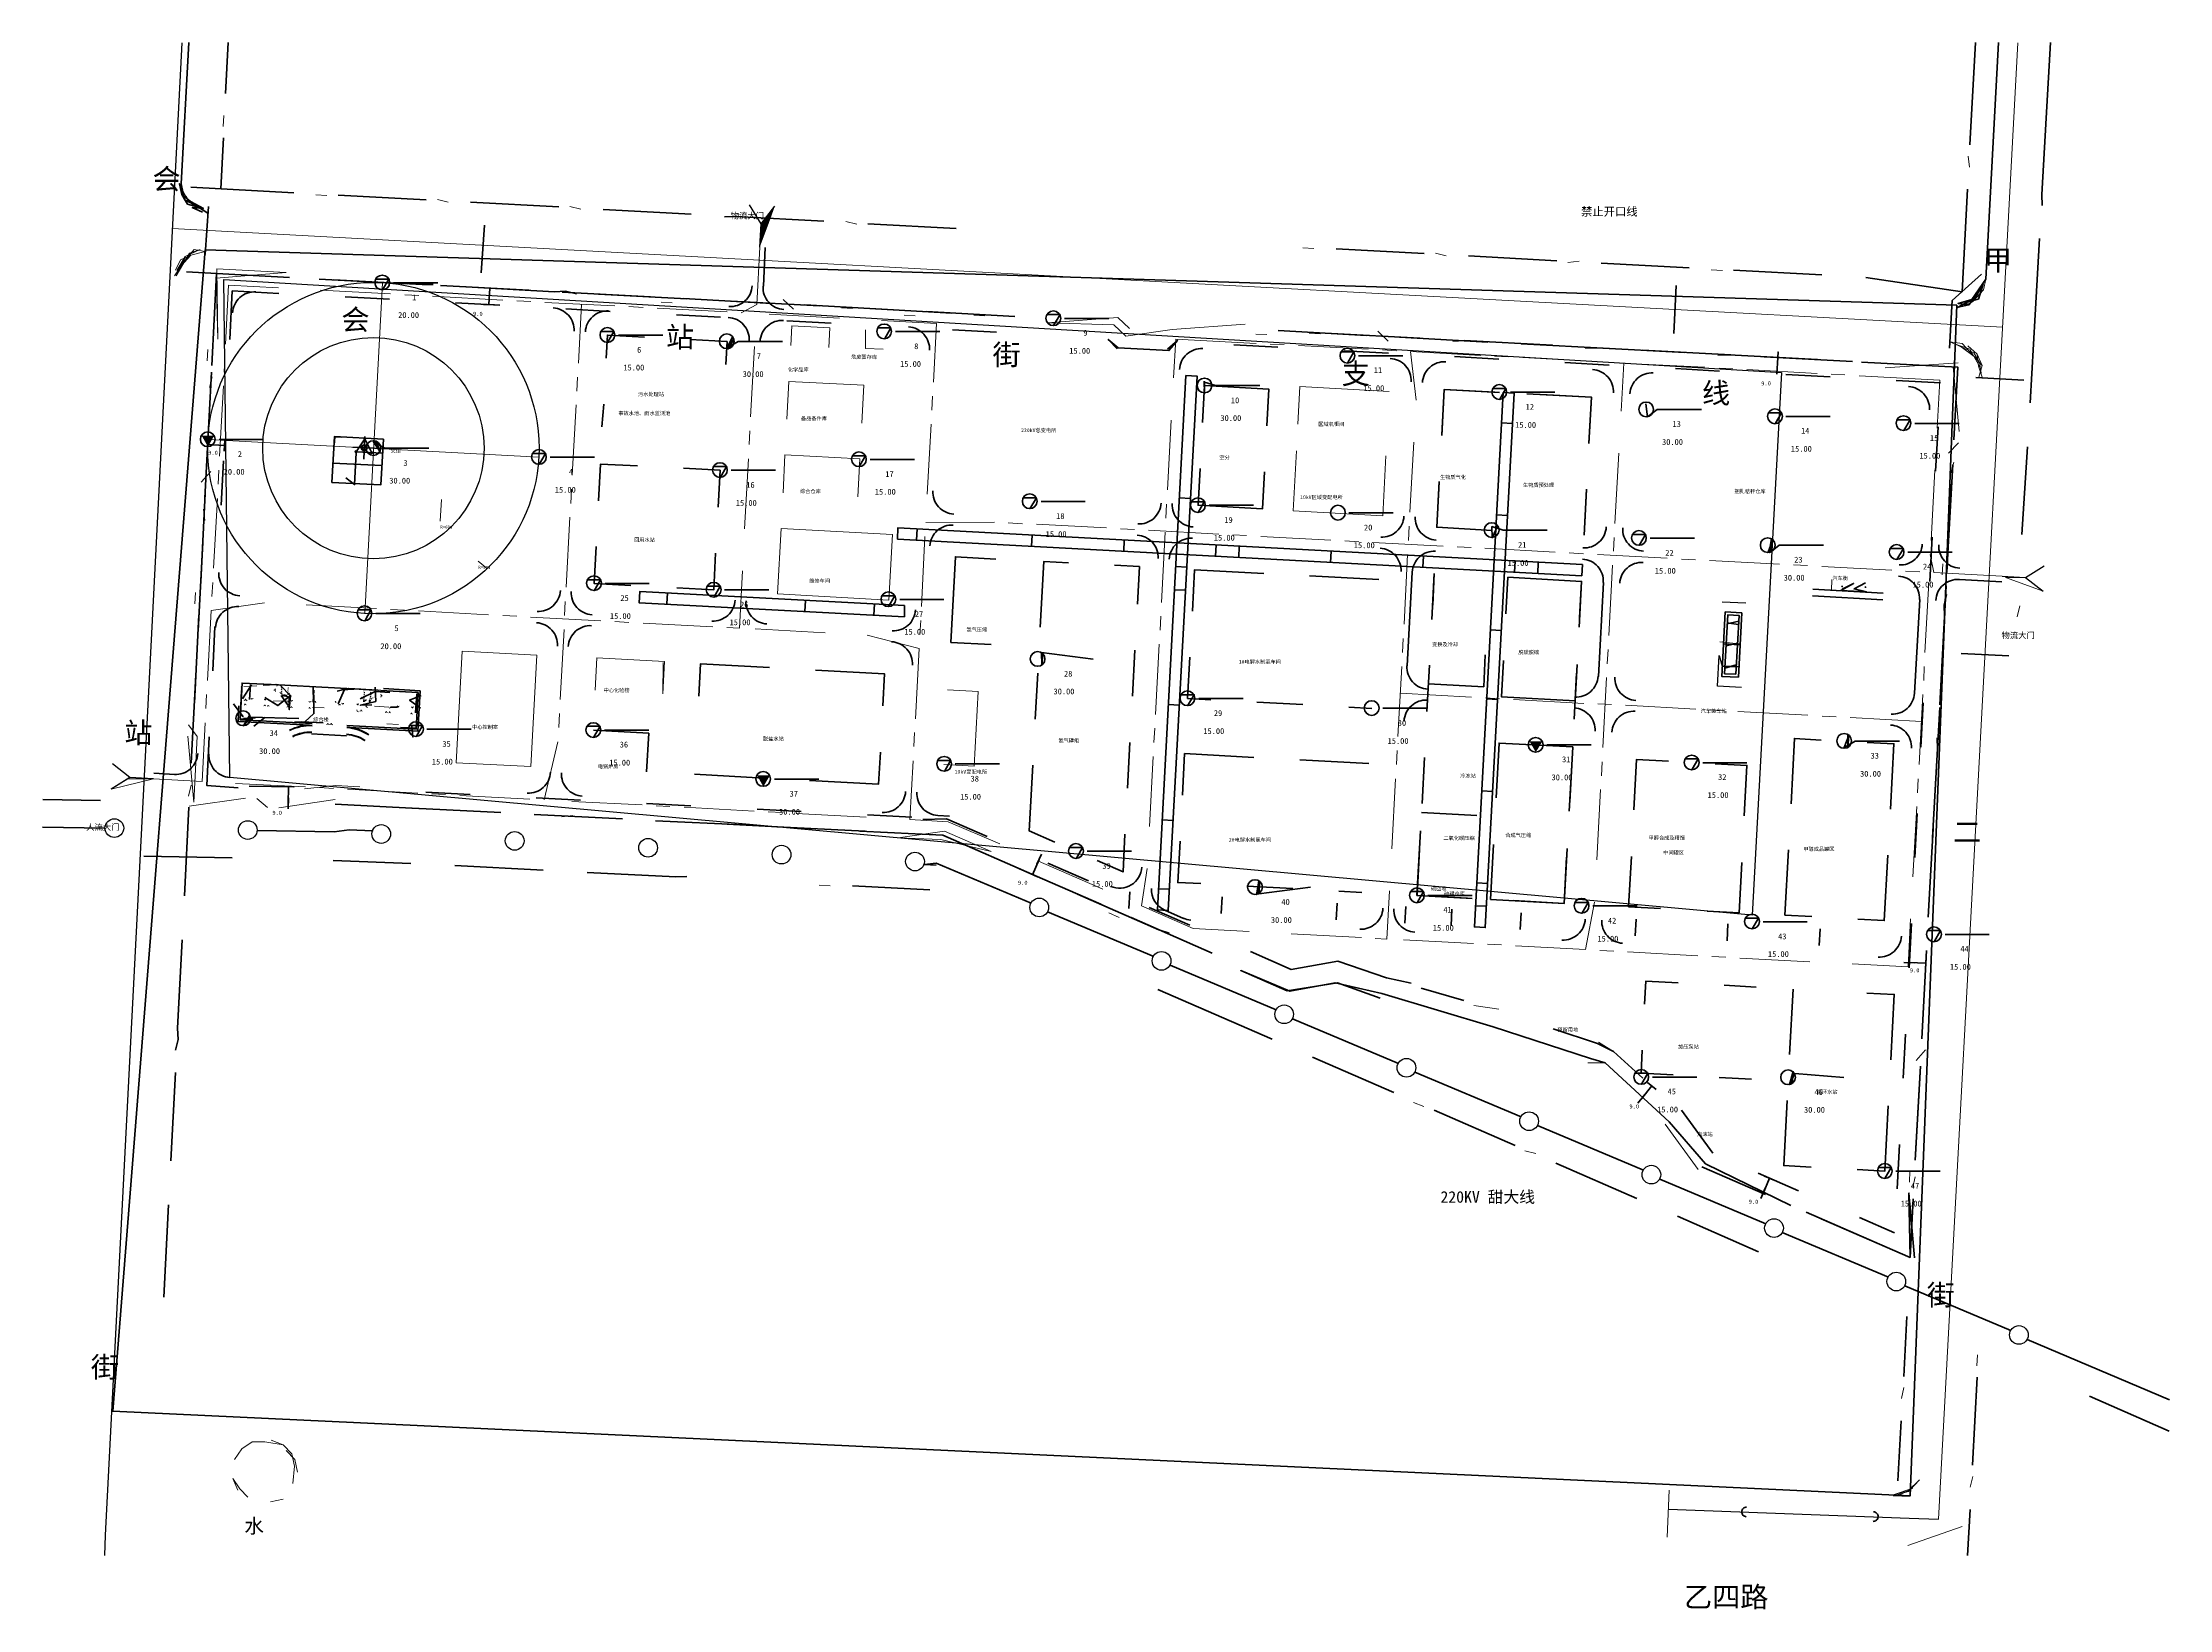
# Model space of a CAD drawing. Header units: metres. Extents: x 110 to 500, y 133 to 419.
import ezdxf

# ---------------------------------------------------------------- set-up
doc = ezdxf.new("R2010")
doc.units = ezdxf.units.M
for name, color, linetype in [('PDF_0', 7, 'Continuous'), ('PDF_0-新建建构筑物', 7, 'Continuous'), ('PDF_0-道路边线', 7, 'Continuous'), ('PDF_0高压线', 7, 'Continuous'), ('PDF_AXIS', 7, 'Continuous'), ('PDF_c- 现状道路', 7, 'Continuous'), ('PDF_COLU-HATCH', 7, 'Continuous'), ('PDF_COLU_GZ_HATCH', 7, 'Continuous'), ('PDF_d-道路中心线', 7, 'Continuous'), ('PDF_d-道路红线', 7, 'Continuous'), ('PDF_DM-尺寸标注', 7, 'Continuous'), ('PDF_DOTE', 7, 'Continuous'), ('PDF_GROUND', 7, 'Continuous'), ('PDF_HY_BZ_CC', 7, 'Continuous'), ('PDF_LATRINE', 7, 'Continuous'), ('PDF_LVTRY', 7, 'Continuous'), ('PDF_PP-COM', 7, 'Continuous'), ('PDF_PUB_HATCH', 7, 'Continuous'), ('PDF_REIND', 7, 'Continuous'), ('PDF_ROAD-CENT', 7, 'Continuous'), ('PDF_STAIR', 7, 'Continuous'), ('PDF_WALL', 7, 'Continuous'), ('PDF_WINDOW', 7, 'Continuous'), ('PDF_WINDOW_TEXT', 7, 'Continuous'), ('PDF_ZT-二期EPC承包商范围线', 7, 'Continuous'), ('PDF_勘探点', 7, 'Continuous'), ('PDF_洁具', 7, 'Continuous'), ('PDF_照明平面导线层', 7, 'Continuous'), ('PDF_界区', 7, 'Continuous'), ('PDF_绿线', 7, 'Continuous'), ('PDF_设备基础', 7, 'Continuous')]:
    doc.layers.add(name, color=color, linetype=linetype)
doc.styles.add('CHINESE', font='宋体')

msp = doc.modelspace()

# ---------------------------------------------------------------- hatches: boundary and pattern name
at = {"layer": 'PDF_0'}
for points in [[(402.74, 225.38), (402.62, 226.7), (402.74, 225.38), (402.62, 226.7)], [(404.9, 229.1), (405.02, 227.72), (404.9, 229.1), (405.02, 227.72)]]:
    msp.add_hatch(color=7, dxfattribs=at).paths.add_polyline_path(points)
at = {"layer": 'PDF_HY_BZ_CC'}
for points in [[(223.76, 365.06), (222.08, 365.18), (223.76, 365.06), (222.08, 365.18)], [(227.12, 364.88), (225.44, 365), (227.12, 364.88), (225.44, 365)], [(213.5, 359.9), (213.44, 358.22), (213.5, 359.9), (213.44, 358.22)], [(234.98, 357.02), (235.04, 358.7), (234.98, 357.02), (235.04, 358.7)], [(213.32, 356.54), (213.26, 354.86), (213.32, 356.54), (213.26, 354.86)], [(234.8, 353.66), (234.86, 355.34), (234.8, 353.66), (234.86, 355.34)], [(379.4, 355.04), (377.72, 355.1), (379.4, 355.04), (377.72, 355.1)], [(382.76, 354.8), (381.08, 354.92), (382.76, 354.8), (381.08, 354.92)], [(221.18, 348.68), (222.86, 348.56), (221.18, 348.68), (222.86, 348.56)], [(224.54, 348.5), (226.22, 348.38), (224.54, 348.5), (226.22, 348.38)], [(322.64, 348.08), (322.52, 346.4), (322.64, 348.08), (322.52, 346.4)], [(333.98, 345.8), (334.1, 347.48), (333.98, 345.8), (334.1, 347.48)], [(322.46, 344.72), (322.34, 343.04), (322.46, 344.72), (322.34, 343.04)], [(333.8, 342.44), (333.92, 344.12), (333.8, 342.44), (333.92, 344.12)], [(366.44, 345.74), (366.32, 344.06), (366.44, 345.74), (366.32, 344.06)], [(392.9, 342.62), (393.02, 344.3), (392.9, 342.62), (393.02, 344.3)], [(220.82, 341.96), (222.5, 341.84), (220.82, 341.96), (222.5, 341.84)], [(224.18, 341.78), (225.86, 341.66), (224.18, 341.78), (225.86, 341.66)], [(366.2, 342.38), (366.14, 340.7), (366.2, 342.38), (366.14, 340.7)], [(392.72, 339.26), (392.84, 340.94), (392.72, 339.26), (392.84, 340.94)], [(211.7, 332.12), (211.76, 333.8), (211.7, 332.12), (211.76, 333.8)], [(233.96, 332.6), (233.9, 330.92), (233.96, 332.6), (233.9, 330.92)], [(211.52, 328.76), (211.58, 330.44), (211.52, 328.76), (211.58, 330.44)], [(233.78, 329.24), (233.72, 327.56), (233.78, 329.24), (233.72, 327.56)], [(365.48, 328.94), (365.42, 327.2), (365.48, 328.94), (365.42, 327.2)], [(392, 325.82), (392.12, 327.5), (392, 325.82), (392.12, 327.5)], [(301.4, 323.78), (299.72, 323.84), (301.4, 323.78), (299.72, 323.84)], [(304.76, 323.54), (303.08, 323.66), (304.76, 323.54), (303.08, 323.66)], [(365.3, 325.52), (365.24, 323.84), (365.3, 325.52), (365.24, 323.84)], [(391.82, 322.4), (391.94, 324.14), (391.82, 322.4), (391.94, 324.14)], [(221.3, 319.64), (219.62, 319.7), (221.3, 319.64), (219.62, 319.7)], [(224.66, 319.46), (222.98, 319.52), (224.66, 319.46), (222.98, 319.52)], [(337.1, 321.8), (335.42, 321.92), (337.1, 321.8), (335.42, 321.92)], [(340.46, 321.62), (338.78, 321.74), (340.46, 321.62), (338.78, 321.74)], [(310.1, 309.8), (310.22, 311.48), (310.1, 309.8), (310.22, 311.48)], [(310.28, 313.16), (310.4, 314.84), (310.28, 313.16), (310.4, 314.84)], [(320.78, 313.58), (320.66, 311.9), (320.78, 313.58), (320.66, 311.9)], [(354.02, 310.1), (354.14, 311.78), (354.02, 310.1), (354.14, 311.78)], [(364.58, 312.08), (364.52, 310.4), (364.58, 312.08), (364.52, 310.4)], [(292.94, 310.64), (292.82, 308.96), (292.94, 310.64), (292.82, 308.96)], [(320.6, 310.22), (320.48, 308.54), (320.6, 310.22), (320.48, 308.54)], [(353.84, 306.74), (353.96, 308.42), (353.84, 306.74), (353.96, 308.42)], [(364.4, 308.72), (364.34, 307.04), (364.4, 308.72), (364.34, 307.04)], [(391.1, 308.96), (391.22, 310.64), (391.1, 308.96), (391.22, 310.64)], [(246.68, 304.58), (245, 304.7), (246.68, 304.58), (245, 304.7)], [(250.04, 304.4), (248.36, 304.52), (250.04, 304.4), (248.36, 304.52)], [(292.76, 307.28), (292.64, 305.6), (292.76, 307.28), (292.64, 305.6)], [(390.92, 305.6), (391.04, 307.28), (390.92, 305.6), (391.04, 307.28)], [(230.42, 298.04), (230.36, 296.36), (230.42, 298.04), (230.36, 296.36)], [(263.66, 294.56), (263.78, 296.24), (263.66, 294.56), (263.78, 296.24)], [(309.38, 296.36), (309.44, 298.04), (309.38, 296.36), (309.44, 298.04)], [(325.76, 299.12), (327.44, 299.06), (325.76, 299.12), (327.44, 299.06)], [(329.12, 298.94), (330.8, 298.88), (329.12, 298.94), (330.8, 298.88)], [(342.56, 298.22), (344.24, 298.16), (342.56, 298.22), (344.24, 298.16)], [(345.92, 298.04), (347.6, 297.98), (345.92, 298.04), (347.6, 297.98)], [(230.24, 294.68), (230.18, 293), (230.24, 294.68), (230.18, 293)], [(263.48, 291.2), (263.6, 292.88), (263.48, 291.2), (263.6, 292.88)], [(292.04, 293.78), (291.92, 292.1), (292.04, 293.78), (291.92, 292.1)], [(309.2, 293), (309.26, 294.68), (309.2, 293), (309.26, 294.68)], [(363.68, 295.22), (363.62, 293.54), (363.68, 295.22), (363.62, 293.54)], [(390.2, 292.1), (390.32, 293.78), (390.2, 292.1), (390.32, 293.78)], [(291.86, 290.42), (291.74, 288.74), (291.86, 290.42), (291.74, 288.74)], [(335.3, 288.14), (333.62, 288.26), (335.3, 288.14), (333.62, 288.26)], [(338.66, 287.96), (336.98, 288.08), (338.66, 287.96), (336.98, 288.08)], [(363.5, 291.86), (363.44, 290.18), (363.5, 291.86), (363.44, 290.18)], [(390.02, 288.74), (390.14, 290.42), (390.02, 288.74), (390.14, 290.42)], [(437.48, 291.8), (439.16, 291.68), (437.48, 291.8), (439.16, 291.68)], [(440.84, 291.62), (442.52, 291.5), (440.84, 291.62), (442.52, 291.5)], [(243.92, 284.84), (245.6, 284.72), (243.92, 284.84), (245.6, 284.72)], [(247.28, 284.6), (248.96, 284.54), (247.28, 284.6), (248.96, 284.54)], [(308.48, 279.5), (308.54, 281.18), (308.48, 279.5), (308.54, 281.18)], [(308.3, 276.14), (308.36, 277.82), (308.3, 276.14), (308.36, 277.82)], [(318.8, 276.56), (318.68, 274.88), (318.8, 276.56), (318.68, 274.88)], [(318.98, 279.92), (318.86, 278.24), (318.98, 279.92), (318.86, 278.24)], [(352.22, 276.44), (352.28, 278.12), (352.22, 276.44), (352.28, 278.12)], [(362.78, 278.42), (362.72, 276.74), (362.78, 278.42), (362.72, 276.74)], [(389.3, 275.3), (389.36, 276.98), (389.3, 275.3), (389.36, 276.98)], [(429.92, 276.62), (429.98, 278.36), (429.92, 276.62), (429.98, 278.36)], [(448.52, 277.34), (448.4, 275.66), (448.52, 277.34), (448.4, 275.66)], [(352.04, 273.08), (352.1, 274.76), (352.04, 273.08), (352.1, 274.76)], [(362.6, 275.06), (362.54, 273.38), (362.6, 275.06), (362.54, 273.38)], [(389.12, 271.94), (389.18, 273.62), (389.12, 271.94), (389.18, 273.62)], [(429.74, 273.26), (429.8, 274.94), (429.74, 273.26), (429.8, 274.94)], [(448.34, 273.98), (448.22, 272.3), (448.34, 273.98), (448.22, 272.3)], [(323.9, 265.46), (325.58, 265.4), (323.9, 265.46), (325.58, 265.4)], [(327.32, 265.28), (329, 265.22), (327.32, 265.28), (329, 265.22)], [(340.76, 264.56), (342.44, 264.44), (340.76, 264.56), (342.44, 264.44)], [(344.12, 264.38), (345.8, 264.26), (344.12, 264.38), (345.8, 264.26)], [(372.74, 262.82), (374.42, 262.76), (372.74, 262.82), (374.42, 262.76)], [(376.1, 262.64), (377.78, 262.58), (376.1, 262.64), (377.78, 262.58)], [(437.42, 259.04), (435.68, 259.1), (437.42, 259.04), (435.68, 259.1)], [(440.78, 258.86), (439.1, 258.92), (440.78, 258.86), (439.1, 258.92)], [(412.94, 246.92), (411.26, 246.98), (412.94, 246.92), (411.26, 246.98)], [(416.3, 246.74), (414.62, 246.8), (416.3, 246.74), (414.62, 246.8)], [(439.04, 245.48), (437.36, 245.6), (439.04, 245.48), (437.36, 245.6)], [(442.4, 245.3), (440.72, 245.42), (442.4, 245.3), (440.72, 245.42)], [(403.52, 241.64), (403.46, 239.96), (403.52, 241.64), (403.46, 239.96)], [(403.34, 238.28), (403.28, 236.6), (403.34, 238.28), (403.28, 236.6)], [(423.32, 238.88), (423.44, 240.62), (423.32, 238.88), (423.44, 240.62)], [(423.14, 235.52), (423.26, 237.2), (423.14, 235.52), (423.26, 237.2)], [(410.36, 230.48), (412.04, 230.42), (410.36, 230.48), (412.04, 230.42)], [(413.72, 230.3), (415.4, 230.24), (413.72, 230.3), (415.4, 230.24)], [(430.04, 232.46), (429.98, 230.78), (430.04, 232.46), (429.98, 230.78)], [(448.16, 229.82), (448.28, 231.5), (448.16, 229.82), (448.28, 231.5)], [(429.86, 229.1), (429.8, 227.42), (429.86, 229.1), (429.8, 227.42)], [(447.98, 226.46), (448.1, 228.14), (447.98, 226.46), (448.1, 228.14)], [(419.66, 221.06), (419.78, 223.04), (419.66, 221.06), (419.78, 223.04)], [(419.96, 223.22), (422.66, 223.1), (419.96, 223.22), (422.66, 223.1)], [(422.78, 222.92), (422.66, 220.88), (422.78, 222.92), (422.66, 220.88)], [(422.54, 220.7), (419.84, 220.88), (422.54, 220.7), (419.84, 220.88)], [(435.62, 213.62), (437.3, 213.5), (435.62, 213.62), (437.3, 213.5)], [(438.98, 213.44), (440.66, 213.32), (438.98, 213.44), (440.66, 213.32)]]:
    msp.add_hatch(color=7, dxfattribs=at).paths.add_polyline_path(points)
at = {"layer": 'PDF_PP-COM'}
for points in [[(244.28, 389.36), (243.14, 386.18), (241.76, 386.18)], [(241.52, 381.86), (241.76, 386.18), (241.52, 381.86), (241.76, 386.18), (243.14, 386.18)]]:
    msp.add_hatch(color=7, dxfattribs=at).paths.add_polyline_path(points)
at = {"layer": 'PDF_ZT-二期EPC承包商范围线'}
for points in [[(365.96, 344.12), (366.08, 345.8), (365.96, 344.12), (366.08, 345.8)], [(376.52, 345.26), (376.4, 343.52), (376.52, 345.26), (376.4, 343.52)], [(381.56, 344.96), (381.5, 343.28), (381.56, 344.96), (381.5, 343.28)], [(392.9, 342.62), (393.02, 344.36), (392.9, 342.62), (393.02, 344.36)], [(365.78, 340.7), (365.9, 342.38), (365.78, 340.7), (365.9, 342.38)], [(376.34, 341.84), (376.22, 340.1), (376.34, 341.84), (376.22, 340.1)], [(381.38, 341.54), (381.32, 339.86), (381.38, 341.54), (381.32, 339.86)], [(392.72, 339.2), (392.84, 340.94), (392.72, 339.2), (392.84, 340.94)], [(364.76, 314.66), (364.64, 312.92), (364.76, 314.66), (364.64, 312.92)], [(374.42, 312.38), (374.48, 314.12), (374.42, 312.38), (374.48, 314.12)], [(378.14, 313.1), (378.08, 311.36), (378.14, 313.1), (378.08, 311.36)], [(391.22, 310.64), (391.28, 312.38), (391.22, 310.64), (391.28, 312.38)], [(364.58, 311.24), (364.46, 309.5), (364.58, 311.24), (364.46, 309.5)], [(374.24, 308.96), (374.3, 310.7), (374.24, 308.96), (374.3, 310.7)], [(377.96, 309.68), (377.9, 307.94), (377.96, 309.68), (377.9, 307.94)], [(391.04, 307.22), (391.1, 308.96), (391.04, 307.22), (391.1, 308.96)], [(411.2, 287.42), (409.52, 287.54), (411.2, 287.42), (409.52, 287.54)], [(414.62, 287.24), (412.94, 287.36), (414.62, 287.24), (412.94, 287.36)], [(375.92, 277.7), (376.04, 279.44), (375.92, 277.7), (376.04, 279.44)], [(389.84, 278.66), (389.72, 276.98), (389.84, 278.66), (389.72, 276.98)], [(401.54, 277.22), (401.48, 275.48), (401.54, 277.22), (401.48, 275.48)], [(375.74, 274.28), (375.8, 276.02), (375.74, 274.28), (375.8, 276.02)], [(389.66, 275.24), (389.54, 273.56), (389.66, 275.24), (389.54, 273.56)], [(401.36, 273.8), (401.3, 272.06), (401.36, 273.8), (401.3, 272.06)], [(421.16, 270.98), (421.22, 272.72), (421.16, 270.98), (421.22, 272.72)], [(421.34, 274.4), (421.4, 276.14), (421.34, 274.4), (421.4, 276.14)], [(408.08, 260.96), (409.76, 260.84), (408.08, 260.96), (409.76, 260.84)], [(411.5, 260.78), (413.18, 260.66), (411.5, 260.78), (413.18, 260.66)]]:
    msp.add_hatch(color=7, dxfattribs=at).paths.add_polyline_path(points)
at = {"layer": 'PDF_勘探点'}
for points in [[(139.4, 347.36), (141.68, 347.36), (140.54, 345.38)], [(382.4, 291.44), (384.74, 291.44), (383.54, 289.46)], [(241.04, 285.2), (243.38, 285.2), (242.18, 283.16)]]:
    msp.add_hatch(color=7, dxfattribs=at).paths.add_polyline_path(points)

# ---------------------------------------------------------------- linework, layer by layer
at = {"color": 7, "lineweight": 0}
for points in [[(148.64, 163.28), (146.72, 161.96), (145.4, 160.04), (146.72, 161.96), (148.64, 163.28), (150.92, 163.28), (154.28, 162.68), (152.12, 163.58), (154.28, 162.68), (155.9, 161.06), (156.38, 158.78), (156.08, 155.6)], [(154.88, 161.66), (156.44, 160.04), (156.92, 157.7)], [(146, 154.4), (145.1, 156.56), (146.36, 154.64), (147.86, 153.14)]]:
    msp.add_lwpolyline(points, dxfattribs=at)
msp.add_lwpolyline([(154.28, 152.78), (152, 152.3)], close=True, dxfattribs=at)
at = {"layer": 'PDF_0', "color": 2, "lineweight": 120}
for points in [[(139.52, 388.28), (137.66, 389.12), (139.7, 388.94), (137.36, 390.26), (135.74, 391.52), (135.32, 393.5), (135.74, 391.52), (136.82, 389.78), (138.8, 389.18), (140.54, 388.1), (138.02, 389.66), (136.22, 390.56), (135.65, 393.5), (137.03, 419.33)], [(460.82, 370.88), (462.56, 371.9), (464.54, 372.38), (465.38, 375.14), (464.06, 372.86), (462.8, 371.3), (460.82, 370.88), (462.8, 371.3), (460.82, 371.6), (463.34, 372.32), (465.89, 376.01), (468.23, 419.33)], [(144.53, 365), (144.98, 373.88), (153.53, 373.43)], [(165.65, 372.77), (173.75, 372.35)], [(185.87, 371.69), (193.94, 371.24)], [(206.06, 370.61), (214.16, 370.13)], [(226.28, 369.5), (234.35, 369.05)], [(246.47, 368.39), (254.57, 367.97)], [(276.77, 366.77), (284.87, 366.35)], [(306.92, 363.26), (305.3, 365), (307.13, 363.47), (316.4, 362.96), (317.96, 364.82), (316.16, 363.2)], [(328.28, 364.01), (336.35, 363.59)], [(348.47, 362.93), (356.57, 362.51)], [(368.69, 361.85), (376.76, 361.4)], [(388.88, 360.77), (396.98, 360.29)], [(409.1, 359.66), (417.17, 359.21)], [(429.29, 358.58), (437.39, 358.13)], [(449.51, 357.47), (457.61, 357.05)], [(456.71, 340.91), (457.16, 348.98)], [(142.97, 334.67), (143.39, 342.77)], [(455.63, 320.69), (456.08, 328.79)], [(141.41, 304.37), (141.83, 312.47)], [(454.01, 290.39), (454.43, 298.49)], [(146.06, 282.92), (140.33, 283.37), (140.78, 292.25)], [(148.1, 283.25), (156.17, 283.13)], [(180.41, 282.14), (188.51, 281.72)], [(200.63, 281.09), (208.7, 280.67)], [(220.82, 280.07), (228.92, 279.65)], [(241.04, 279.05), (249.11, 278.63)], [(261.23, 278), (269.33, 277.58)], [(271.34, 277.16), (275.69, 277.25), (283.13, 274.01)], [(452.93, 270.2), (453.35, 278.27)], [(294.26, 269.15), (301.67, 265.91)], [(312.8, 261.05), (320.21, 257.81)], [(451.85, 249.98), (452.27, 258.08)], [(331.34, 252.98), (338.78, 249.71), (347.33, 251.21), (356.24, 248.18), (360.74, 247.22)], [(362.57, 246.29), (370.34, 244.01)], [(386.69, 238.82), (394.82, 236.15), (397.76, 234.68), (403.13, 229.82)], [(450.74, 229.79), (451.19, 237.86)], [(410.18, 223.94), (415.91, 216.05)], [(449.66, 209.57), (450.11, 217.67)], [(424.22, 212.42), (431.63, 209.18)], [(442.76, 204.32), (449.21, 201.5)]]:
    msp.add_lwpolyline(points, dxfattribs=at)
at = {"layer": 'PDF_0', "color": 2, "lineweight": 0}
for points in [[(135.44, 392.48), (136.76, 390.92)], [(134.42, 376.64), (135.56, 378.38), (137.42, 380.42), (135.5, 379.58), (134.6, 377.66), (135.5, 379.58), (137.42, 380.42), (140.06, 381.08), (138.02, 381.44), (136.04, 379.16)], [(465.2, 360.2), (463.76, 361.88), (461.36, 363.62), (459.32, 364.58), (461.54, 364.28), (459.32, 364.58), (461.54, 364.28), (463.76, 361.88), (465.2, 360.2), (464.6, 358.1), (465.2, 360.2), (464.3, 362.3), (462.62, 363.8), (464.3, 362.3), (464.54, 360.08), (465.26, 357.92)], [(158.18, 282.74), (163.94, 283.34), (168.32, 283.1)], [(372.2, 243.08), (376.76, 242.42)], [(395, 236.42), (397.76, 234.68)]]:
    msp.add_lwpolyline(points, dxfattribs=at)
at = {"layer": 'PDF_0', "color": 7, "lineweight": 40}
for points in [[(140.06, 380.54), (140.66, 389.3)], [(190.52, 377.18), (191.12, 385.88)], [(408.8, 366.08), (409.22, 374.84)], [(190.94, 371.42), (192.98, 371.3)], [(459.26, 363.38), (459.74, 372.14)], [(464.06, 358.04), (472.82, 357.56)], [(434.18, 318.08), (447.02, 317.36)], [(461.36, 307.52), (470.12, 307.1)], [(159.62, 294.68), (146.42, 295.4), (146.72, 300.92)], [(146.54, 297.86), (146.78, 302.12), (153.44, 301.76), (171.62, 300.8), (166.22, 301.1), (164.18, 300.62)], [(155.78, 299.66), (153.68, 301.76)], [(159.86, 298.7), (159.8, 301.28)], [(167.24, 300.98), (165.02, 300.86)], [(172.1, 300.74), (179, 300.38), (178.64, 293.66), (165.98, 294.32)], [(171.14, 301.34), (171.26, 298.76), (168.44, 298.04), (170.54, 298.1)], [(178.76, 297.44), (178.88, 300.2)], [(154.28, 283.16), (156.32, 283.1)], [(155.24, 279.08), (155.3, 281.12)], [(292.22, 268.94), (293.06, 270.8)], [(290.48, 267.5), (292.34, 266.66)], [(450.86, 251), (452.9, 250.94)], [(402.2, 225.26), (403.52, 226.82)], [(404, 229.04), (405.56, 227.72)], [(425.42, 211.88), (427.28, 211.1)], [(424.7, 207.8), (425.54, 209.66)]]:
    msp.add_lwpolyline(points, dxfattribs=at)
at = {"layer": 'PDF_0', "color": 1, "lineweight": 0}
for points in [[(142.04, 376.22), (154.88, 377.24), (142.16, 377.9), (142.34, 365.06)], [(447.5, 359.78), (460.82, 360.74)], [(459.92, 359.96), (461, 348.14)], [(137.12, 279.56), (147.44, 281.06)], [(153.5, 279.26), (163.82, 280.82)], [(274.64, 273.5), (283.88, 271.28), (275.36, 275), (266.84, 273.8)]]:
    msp.add_lwpolyline(points, close=True, dxfattribs=at)
at = {"layer": 'PDF_0', "color": 1, "lineweight": 211}
for points in [[(160.88, 376.04), (177.05, 375.2)], [(183.11, 374.84), (199.28, 374)], [(205.34, 373.64), (221.51, 372.8)], [(227.57, 372.47), (243.74, 371.6)], [(249.8, 371.3), (265.97, 370.4)], [(272.03, 370.1), (288.2, 369.2)], [(336.38, 366.62), (352.55, 365.72)], [(358.61, 365.42), (374.78, 364.52)], [(380.84, 364.22), (397.01, 363.35)], [(403.07, 363.02), (419.24, 362.18)], [(140.36, 342.89), (141.2, 359.03)], [(425.3, 361.82), (441.47, 360.98)], [(458.96, 325.94), (459.83, 342.11)], [(139.22, 320.63), (140.03, 336.8)], [(457.76, 303.71), (458.66, 319.88)], [(138.08, 298.43), (138.89, 314.57)], [(456.56, 281.48), (457.46, 297.65)], [(177.98, 279.2), (194.15, 278.42)], [(200.21, 278.06), (216.38, 277.28)], [(222.44, 276.92), (238.61, 276.14)], [(244.67, 275.78), (260.84, 275)], [(455.36, 259.25), (456.26, 275.42)], [(289.07, 268.1), (303.92, 261.62)], [(309.47, 259.19), (324.32, 252.71)], [(454.16, 237.02), (455.06, 253.19)], [(355.04, 244.46), (347.24, 247.28), (338.06, 245.78), (329.54, 249.5), (338.54, 245.72), (346.82, 247.28), (355.34, 245.27), (375.74, 239.21), (393.53, 233.39), (396.26, 232.64), (407.96, 221.84), (414.62, 214.1), (430.19, 206.51)], [(452.96, 214.79), (453.86, 230.96)], [(435.77, 204.08), (452.03, 197), (451.82, 208.76), (452.84, 196.94)]]:
    msp.add_lwpolyline(points, dxfattribs=at)
at = {"layer": 'PDF_0', "color": 1, "lineweight": 0}
for points in [[(223.46, 371.84), (225.5, 371.72)], [(245.78, 372.32), (247.7, 370.52)], [(267.92, 369.44), (269.96, 369.32)], [(317, 366.8), (330.38, 367.76), (317, 366.8), (308.54, 365.6), (306.32, 367.64), (294.2, 368.06), (307.04, 369.02), (309.2, 366.98)], [(332.3, 365.96), (334.34, 365.9)], [(354.62, 366.5), (356.54, 364.7)], [(140.54, 363.14), (140.42, 361.1)], [(460.88, 346.1), (459.08, 344.18)], [(141.08, 340.82), (139.28, 338.9)], [(458, 323.96), (457.88, 321.92)], [(138.26, 318.68), (138.14, 316.64)], [(136.88, 292.4), (137.96, 280.34), (138.56, 292.34), (137, 294.44)], [(149.48, 281), (151.46, 279.32)], [(307.28, 259.22), (305.42, 260.06)], [(454.88, 234.98), (453.14, 233.06)], [(393.08, 232.64), (396.26, 232.64)], [(407.24, 221.36), (413.24, 213.08)], [(452, 212.84), (451.94, 210.8)]]:
    msp.add_lwpolyline(points, dxfattribs=at)
at = {"layer": 'PDF_0', "color": 4, "lineweight": 0}
for points in [[(247.22, 363.86), (247.4, 367.46), (254.36, 367.1), (254.18, 363.5)], [(264.08, 363.2), (260.9, 363.32), (260.9, 366.74)], [(246.86, 357.32), (246.5, 350.42), (246.86, 357.32), (260.54, 356.6), (260.18, 349.7)], [(339.98, 349.46), (340.34, 356.36), (356.72, 355.46)], [(245.78, 336.92), (246.14, 343.88), (259.82, 343.16), (259.46, 336.2)], [(339.74, 344.6), (339.14, 333.62), (355.52, 332.72), (356.12, 343.7)], [(211.7, 306.74), (211.4, 300.8), (211.7, 306.74), (224.06, 306.08), (223.76, 300.14), (223.82, 305.9)], [(275.18, 287.18), (280.76, 286.88), (281.48, 300.56), (275.9, 300.86), (281.48, 300.56)]]:
    msp.add_lwpolyline(points, dxfattribs=at)
at = {"layer": 'PDF_0', "color": 7, "lineweight": 40}
for points in [[(427.76, 360.68), (427.88, 362.72)], [(143.48, 344.54), (143.6, 346.58)], [(154.1, 299.96), (155.06, 299.66)], [(454.88, 249.8), (455, 251.84)]]:
    msp.add_lwpolyline(points, close=True, dxfattribs=at)
at = {"layer": 'PDF_0', "color": 2, "lineweight": 40}
for points in [[(319.52, 358.4), (321.56, 358.28), (316.28, 260.48), (314.3, 260.6)], [(377.54, 355.28), (379.58, 355.16), (374.3, 257.36), (372.32, 257.48)], [(266.72, 328.46), (266.78, 330.5), (392.06, 323.78), (391.94, 321.74)], [(268.04, 316.28), (267.98, 314.24), (219.44, 316.82), (219.56, 318.86)]]:
    msp.add_lwpolyline(points, close=True, dxfattribs=at)
for points in [[(377.24, 349.76), (379.28, 349.64)], [(318.32, 336.02), (320.36, 335.9)], [(376.34, 332.9), (378.38, 332.78)], [(270.2, 328.28), (270.32, 330.32)], [(291.26, 327.14), (291.38, 329.18)], [(308.12, 326.24), (308.24, 328.28)], [(324.92, 325.34), (325.04, 327.38)], [(329.18, 325.1), (329.24, 327.14)], [(317.66, 323.42), (319.7, 323.3)], [(345.98, 324.2), (346.1, 326.24)], [(362.84, 323.3), (362.96, 325.34)], [(379.64, 322.4), (379.76, 324.44)], [(383.9, 322.16), (383.96, 324.2)], [(224.54, 316.58), (224.66, 318.62)], [(249.8, 315.2), (249.92, 317.24)], [(262.4, 314.54), (262.52, 316.58)], [(317.42, 319.16), (319.46, 319.1)], [(375.2, 311.84), (377.24, 311.72)], [(316.28, 298.16), (318.32, 298.04)], [(374.54, 299.24), (376.58, 299.12)], [(373.64, 282.38), (375.68, 282.26)], [(315.14, 277.1), (317.18, 276.98)], [(372.74, 265.58), (374.78, 265.46)], [(309.08, 260.84), (309.26, 263.9)], [(314.48, 264.44), (316.52, 264.38)], [(325.94, 259.94), (326.12, 263)], [(347, 258.8), (347.18, 261.86)], [(359.6, 258.14), (359.78, 261.2)], [(372.5, 261.32), (374.54, 261.26)], [(368.06, 257.66), (368.18, 260.72)], [(380.66, 257), (380.84, 260.06)], [(401.72, 255.86), (401.9, 258.92)], [(418.58, 254.96), (418.7, 258.02)], [(435.38, 254.06), (435.56, 257.12)]]:
    msp.add_lwpolyline(points, dxfattribs=at)
at = {"layer": 'PDF_0', "color": 4, "lineweight": 0}
for points in [[(244.76, 318.44), (265.16, 317.3), (265.82, 329.3), (245.42, 330.38)], [(199.64, 286.82), (200.72, 307.22), (187.04, 307.94), (185.96, 287.54)]]:
    msp.add_lwpolyline(points, close=True, dxfattribs=at)
at = {"layer": 'PDF_0', "color": 4, "lineweight": 40}
for points in [[(439.58, 319.28), (441.68, 320.36), (439.34, 319.04), (444.08, 318.8), (441.8, 319.34), (443.9, 320.48)], [(146.54, 295.58), (148.76, 295.46)], [(175.76, 293.96), (178.52, 293.84)]]:
    msp.add_lwpolyline(points, dxfattribs=at)
at = {"layer": 'PDF_0', "color": 7, "lineweight": 40}
for centre, radius, start, end in [((439.73, 320.09), 0.33, -138.0855, -93.0817), ((443.75, 319.97), 0.33, -93.0746, -48.0807), ((159.17, 286.37), 8.01, 86.9183, 117.6417), ((159.17, 286.37), 7.95, 86.9186, 117.6409), ((159.17, 286.37), 6.75, 86.9184, 117.6411), ((159.17, 286.37), 6.69, 87.616, 117.6415), ((165.53, 286.01), 6.75, 56.1951, 86.9183), ((165.53, 286.01), 8.01, 56.1946, 86.9184), ((165.53, 286.01), 7.95, 56.195, 86.9184), ((165.53, 286.01), 6.69, 56.2065, 86.209), ((422.09, 150.41), 0.87, 87.9324, 177.9346), ((422.09, 150.41), 0.87, 177.936, -92.0631), ((445.31, 149.57), 0.87, -92.0672, -2.0638), ((445.31, 149.57), 0.87, -2.066, 87.9349)]:
    msp.add_arc(centre, radius, start, end, dxfattribs=at)
at = {"layer": 'PDF_0-新建建构筑物', "color": 4, "lineweight": 30}
for points in [[(417.62, 317), (422, 316.79)], [(421.19, 301.28), (416.81, 301.52), (417.11, 307.16), (417.62, 305.18)]]:
    msp.add_lwpolyline(points, dxfattribs=at)
at = {"layer": 'PDF_0-新建建构筑物', "color": 4, "lineweight": 40}
for points in [[(420.62, 303.2), (417.56, 303.32), (418.22, 315.14), (421.22, 314.96)], [(420.68, 313.46), (418.58, 312.92)], [(420.44, 309.44), (418.4, 308.9)], [(420.2, 305.42), (418.16, 304.82)]]:
    msp.add_lwpolyline(points, close=True, dxfattribs=at)
at = {"layer": 'PDF_0-新建建构筑物', "color": 2, "lineweight": 40}
msp.add_lwpolyline([(420.14, 303.74), (418.1, 303.8), (418.7, 314.6), (420.74, 314.48)], close=True, dxfattribs=at)
at = {"layer": 'PDF_0-新建建构筑物', "color": 4, "lineweight": 40}
msp.add_lwpolyline([(418.52, 313.16), (420.62, 312.8)], dxfattribs=at)
at = {"layer": 'PDF_0-新建建构筑物', "color": 4, "lineweight": 0}
msp.add_lwpolyline([(420.8, 309.32), (417.2, 309.68)], dxfattribs=at)
at = {"layer": 'PDF_0-新建建构筑物', "color": 2, "lineweight": 40}
for points in [[(417.92, 309.26), (420.8, 309.08)], [(417.74, 305.18), (420.62, 305.06)]]:
    msp.add_lwpolyline(points, dxfattribs=at)
at = {"layer": 'PDF_0-道路边线', "color": 3, "lineweight": 40}
for points in [[(242.18, 374.72), (242.54, 381.8)], [(360.02, 305.24), (360.92, 322.4)], [(395, 303.32), (395.9, 320.54)], [(461.06, 321.08), (468.8, 320.66)], [(452.84, 300.26), (453.8, 317.42)], [(130.64, 285.62), (134.48, 285.38)], [(274.1, 277.88), (276.26, 277.76)], [(315.68, 260.54), (319.04, 259.04)]]:
    msp.add_lwpolyline(points, dxfattribs=at)
at = {"layer": 'PDF_0-道路边线', "color": 3, "lineweight": 25}
msp.add_lwpolyline([(423.16, 259.61), (144.56, 284.84), (143.42, 375.98), (428.52, 358.95)], close=True, dxfattribs=at)
at = {"layer": 'PDF_0-道路边线', "color": 3, "lineweight": 40}
for centre, start, end in [((149.09, 369.65), 86.9181, 176.9185), ((236.09, 375.05), -93.0819, -3.0815), ((246.17, 374.51), 176.9183, -93.0813), ((203.51, 366.71), -3.0817, 86.9187), ((213.65, 366.17), 86.9181, 176.9185), ((235.55, 364.97), -3.0817, 86.9187), ((245.63, 364.43), 86.9181, 176.9185), ((268.55, 363.23), -3.082, 86.919), ((322.37, 359.27), 86.918, 176.919), ((356.69, 357.47), -3.082, 86.919), ((366.83, 356.87), 86.918, 176.919), ((393.71, 355.43), -3.082, 86.919), ((404.81, 354.83), 86.918, 176.919), ((451.55, 352.31), -3.082, 86.919), ((277.25, 337.07), 176.918, -93.081), ((310.91, 335.27), -93.082, -3.081), ((321.05, 334.73), 176.918, -93.081), ((276.71, 326.99), 86.918, 176.919), ((355.37, 332.87), -93.082, -3.081), ((365.51, 332.33), 176.918, -93.081), ((310.37, 325.13), -3.082, 86.919), ((320.51, 324.59), 86.918, 176.919), ((392.39, 330.89), -93.082, -3.081), ((403.49, 330.29), 176.918, -93.081), ((450.23, 327.77), -93.082, -3.081), ((461.33, 327.17), 176.9183, -93.0817), ((354.83, 322.73), -3.082, 86.919), ((364.97, 322.19), 86.918, 176.919), ((391.85, 320.75), -3.082, 86.919), ((402.95, 320.15), 86.918, 176.919), ((146.57, 322.13), 176.9183, -93.0813), ((449.69, 317.63), -3.082, 86.919), ((460.79, 317.03), 86.9177, 176.9185), ((145.97, 312.05), 86.9181, 176.9185), ((200.99, 319.25), -93.0819, -3.0815), ((211.07, 318.65), 176.9183, -93.0813), ((232.97, 317.51), -93.0819, -3.0815), ((243.05, 316.97), 176.9183, -93.0813), ((265.97, 315.71), -93.082, -3.081), ((200.45, 309.11), -3.0817, 86.9187), ((210.53, 308.57), 86.9181, 176.9185), ((265.43, 305.63), -3.082, 86.919), ((364.01, 305.03), 176.918, -93.081), ((390.89, 303.59), -93.082, -3.081), ((402.05, 302.99), 176.918, -93.081), ((448.79, 300.47), -93.082, -3.081), ((363.47, 294.95), 86.918, 176.919), ((390.35, 293.51), -3.082, 86.919), ((401.51, 292.91), 86.918, 176.919), ((448.25, 290.39), -3.082, 86.919), ((134.63, 289.43), -93.0819, -3.0815), ((144.77, 288.89), 176.9183, -93.0813), ((199.19, 286.01), -93.0819, -3.0815), ((209.27, 285.47), 176.9183, -93.0813), ((264.17, 282.47), -93.082, -3.081), ((274.31, 281.93), 176.918, -93.081), ((307.37, 268.61), -113.5877, -58.3352), ((307.37, 268.61), -58.3346, -3.0811), ((317.27, 264.29), 176.9176, -113.5868), ((351.53, 261.11), -93.082, -3.081), ((361.61, 260.57), 176.918, -93.081), ((320.63, 262.79), -113.5897, -93.0791), ((388.55, 259.13), -93.0817, -3.0813), ((399.65, 258.53), 176.9182, -93.0817), ((446.39, 256.01), -93.0817, -3.0813)]:
    msp.add_arc(centre, 4.05, start, end, dxfattribs=at)
at = {"layer": 'PDF_0高压线', "color": 1, "lineweight": 200}
for points in [[(110.27, 275.75), (121.73, 275.57)], [(149.54, 275.15), (163.64, 274.91), (166.4, 275.24), (170.66, 275.06), (166.4, 275.24)]]:
    msp.add_lwpolyline(points, dxfattribs=at)
at = {"layer": 'PDF_0高压线', "color": 1, "lineweight": 211}
for points in [[(273.8, 268.76), (271.64, 268.88), (273.79, 269.14), (291.2, 261.84)], [(294.19, 260.24), (313.62, 252.06)], [(316.6, 250.46), (336.02, 242.28)], [(339.01, 240.68), (358.44, 232.5)], [(361.42, 230.9), (380.84, 222.72)], [(383.83, 221.12), (403.26, 212.94)], [(406.24, 211.34), (425.66, 203.16)], [(428.65, 201.56), (448.08, 193.38)], [(451.06, 191.78), (470.46, 183.6)], [(473.47, 182), (499.5, 170.94)]]:
    msp.add_lwpolyline(points, dxfattribs=at)
at = {"layer": 'PDF_0高压线', "color": 1}
for centre in [(123.41, 275.57), (147.83, 275.21), (172.25, 274.49), (196.67, 273.23), (221.09, 271.97), (245.51, 270.71), (269.93, 269.45), (292.67, 261.05), (315.05, 251.27), (337.49, 241.49), (359.87, 231.71), (382.31, 221.93), (404.69, 212.15), (427.13, 202.37), (449.51, 192.59), (471.95, 182.81)]:
    msp.add_circle(centre, 1.71, dxfattribs=at)
at = {"layer": 'PDF_AXIS', "color": 3, "lineweight": 40}
for points in [[(164.9, 347.12), (163.76, 347.18), (163.64, 345.62)], [(170.54, 344.24), (169.28, 346.82), (167.66, 344.42), (172.46, 344.18)], [(165.8, 339.68), (167.36, 338.42), (167.66, 344.24)], [(163.4, 342.38), (172.34, 341.9)]]:
    msp.add_lwpolyline(points, dxfattribs=at)
at = {"layer": 'PDF_AXIS', "color": 3, "lineweight": 0}
for centre, radius in [((169.25, 346.85), 0.15), ((167.63, 344.45), 0.15), ((169.13, 345.17), 0.39), ((170.51, 344.27), 0.15)]:
    msp.add_circle(centre, radius, dxfattribs=at)
at = {"layer": 'PDF_c- 现状道路', "color": 4, "lineweight": 0}
for points in [[(137, 390.2), (135.62, 392.78), (137, 390.2), (139.46, 388.7)], [(134.72, 376.64), (135.8, 379.34), (134.72, 376.64), (136.46, 380.06), (134.84, 377.6), (136.4, 380.18), (139.1, 381.44), (137.18, 380.78)], [(451.7, 154.28), (448.94, 153.56), (452.54, 154.76), (449.9, 153.44), (452.06, 153.26), (448.94, 153.38), (451.76, 154.16), (453.74, 156.32)]]:
    msp.add_lwpolyline(points, close=True, dxfattribs=at)
at = {"layer": 'PDF_c- 现状道路', "color": 4, "lineweight": 50}
msp.add_lwpolyline([(452.06, 153.35), (460.58, 371.24), (140.06, 381.38), (123.12, 168.84)], close=True, dxfattribs=at)
at = {"layer": 'PDF_c- 现状道路', "color": 4, "lineweight": 0}
for points in [[(464.18, 372.56), (461.54, 371.24), (463.46, 371.9), (465.44, 374.06), (465.92, 376.04), (465.44, 374.06), (465.92, 376.04)], [(464.84, 359.84), (462.98, 363.2), (460.16, 364.22), (463.7, 362.54), (464.72, 360.8), (465.02, 358.82), (464.72, 360.8), (463.7, 362.54), (460.16, 364.22)]]:
    msp.add_lwpolyline(points, dxfattribs=at)
at = {"layer": 'PDF_COLU-HATCH', "color": 1, "lineweight": 0}
for points in [[(147.08, 301.46), (149.48, 301.58)], [(159.68, 297.62), (161.78, 297.56)], [(171.02, 297.86), (173.66, 297.68)], [(147.02, 295.76), (149.18, 295.64)], [(173.3, 294.62), (175.4, 294.5)]]:
    msp.add_lwpolyline(points, dxfattribs=at)
at = {"layer": 'PDF_COLU_GZ_HATCH', "color": 6, "lineweight": 0}
msp.add_lwpolyline([(156.38, 295.04), (158.48, 295.04)], dxfattribs=at)
at = {"layer": 'PDF_d-道路中心线', "color": 1}
for points in [[(135.74, 419.3), (121.76, 146.18), (121.58, 142.46)], [(407.84, 150.92), (451.88, 149.3), (457.22, 149.12)]]:
    msp.add_lwpolyline(points, dxfattribs=at)
at = {"layer": 'PDF_d-道路中心线', "color": 1, "lineweight": 0}
for points in [[(457.22, 149.12), (471.74, 419.3)], [(134, 385.28), (468.98, 367.22)]]:
    msp.add_lwpolyline(points, dxfattribs=at)
at = {"layer": 'PDF_d-道路红线', "color": 5, "lineweight": 5}
for points in [[(459.74, 372.14), (465.08, 376.94)], [(407.6, 145.82), (407.96, 154.4)], [(451.64, 144.26), (461.54, 147.74)]]:
    msp.add_lwpolyline(points, dxfattribs=at)
for centre, start, end in [((422.09, 150.41), 87.9339, 177.935), ((422.09, 150.41), 177.936, -92.0631), ((445.31, 149.57), -92.0648, -2.0663), ((445.31, 149.57), -2.066, 87.9349)]:
    msp.add_arc(centre, 0.87, start, end, dxfattribs=at)
at = {"layer": 'PDF_DM-尺寸标注', "color": 7, "lineweight": 40}
for points in [[(191.96, 371.36), (192.14, 374.36)], [(427.64, 358.64), (427.82, 361.7)], [(140.48, 345.74), (143.54, 345.56)], [(155.24, 280.1), (155.3, 283.1)], [(291.44, 267.02), (292.64, 269.84)], [(451.88, 251), (454.94, 250.82)], [(402.86, 226.04), (404.78, 228.38)], [(425.12, 208.7), (426.32, 211.52)]]:
    msp.add_lwpolyline(points, dxfattribs=at)
at = {"layer": 'PDF_DOTE', "color": 1, "lineweight": 40}
for points in [[(158.24, 295.04), (159.92, 296.54), (159.92, 299.9)], [(179.42, 297.5), (177.44, 299), (179.54, 299.84)], [(145.22, 298.34), (146.96, 295.94)], [(148.94, 294.2), (150.98, 295.82)]]:
    msp.add_lwpolyline(points, dxfattribs=at)
msp.add_lwpolyline([(177.86, 294.26), (178.04, 292.22)], close=True, dxfattribs=at)
at = {"layer": 'PDF_GROUND', "color": 2, "lineweight": 40}
for points in [[(166.46, 293.96), (178.94, 293.3), (179.36, 300.68), (172.64, 301.1)], [(146.18, 297.92), (146.06, 295.1), (159.14, 294.38)]]:
    msp.add_lwpolyline(points, dxfattribs=at)
at = {"layer": 'PDF_HY_BZ_CC', "color": 5, "lineweight": 60}
for points in [[(213.44, 361.58), (213.65, 365.78), (220.4, 365.42)], [(212.6, 348.98), (212.96, 353.18)], [(212.03, 335.48), (212.39, 342.2), (219.14, 341.84)], [(233.9, 334.31), (234.26, 341.06), (227.54, 341.42)], [(217.94, 319.97), (211.22, 320.33), (211.58, 327.08)], [(226.37, 319.52), (233.09, 319.16), (233.45, 325.88)], [(403.46, 243.35), (403.7, 247.58), (409.58, 247.25)], [(418.01, 246.8), (423.89, 246.47)], [(429.98, 234.14), (430.64, 246.11)], [(448.52, 233.18), (449.15, 245.12), (444.11, 245.39)], [(403.01, 234.92), (402.8, 230.72), (408.68, 230.42)], [(417.08, 229.94), (422.99, 229.64)], [(433.94, 213.5), (428.9, 213.8), (429.53, 225.74)], [(442.37, 213.08), (447.41, 212.78), (448.04, 224.75)]]:
    msp.add_lwpolyline(points, dxfattribs=at)
at = {"layer": 'PDF_HY_BZ_CC', "color": 5, "lineweight": 53}
msp.add_lwpolyline([(228.8, 364.97), (235.55, 364.61), (235.31, 360.41)], dxfattribs=at)
at = {"layer": 'PDF_HY_BZ_CC', "color": 2, "lineweight": 60}
for points in [[(322.55, 349.79), (322.91, 356.54), (334.7, 355.88), (334.34, 349.16)], [(366.32, 347.42), (366.8, 355.85), (376.04, 355.37)], [(384.47, 354.92), (393.74, 354.41), (393.26, 345.98)], [(322.1, 341.36), (321.74, 334.64), (333.53, 334.01), (333.89, 340.76)], [(365.42, 330.62), (365.87, 339.02)], [(392.36, 329.15), (392.81, 337.58)], [(283.88, 309.14), (276.5, 309.56), (277.34, 325.22), (284.72, 324.8)], [(342.14, 321.74), (354.8, 321.05)], [(364.52, 313.76), (364.97, 322.19)], [(391.46, 312.32), (391.91, 320.72)], [(324.05, 299.06), (319.82, 299.3), (320.24, 306.86)], [(363.62, 296.93), (364.07, 305.36)], [(390.56, 295.49), (391.01, 303.92)], [(332.48, 298.61), (340.88, 298.16)], [(318.89, 281.6), (319.28, 289.19), (331.94, 288.5)], [(340.34, 288.05), (352.97, 287.36)], [(362.72, 280.1), (363.17, 288.5)], [(389.66, 278.66), (390.11, 287.06)], [(322.22, 265.4), (318.02, 265.61), (318.44, 273.2)], [(362.24, 271.67), (361.82, 263.24), (371.06, 262.76)], [(379.46, 262.31), (388.76, 261.8), (389.18, 270.23)], [(330.65, 264.92), (339.08, 264.5)], [(347.48, 264.02), (351.68, 263.81)]]:
    msp.add_lwpolyline(points, dxfattribs=at)
at = {"layer": 'PDF_HY_BZ_CC', "color": 3, "lineweight": 60}
for points in [[(292.85, 312.32), (293.48, 324.35), (298.04, 324.11)], [(310.64, 316.52), (311, 323.42), (306.44, 323.66)], [(309.74, 299.69), (310.19, 308.12)], [(291.92, 295.49), (292.4, 303.92)], [(430.25, 280.01), (430.88, 291.98), (435.77, 291.68)], [(308.81, 282.86), (309.26, 291.26)], [(448.43, 279.02), (449.06, 290.99), (444.2, 291.26)], [(303.26, 269.63), (308, 267.56), (308.36, 274.46)], [(434.03, 259.37), (429.14, 259.64), (429.8, 271.58)], [(442.46, 258.92), (447.32, 258.65), (447.98, 270.62)]]:
    msp.add_lwpolyline(points, dxfattribs=at)
at = {"layer": 'PDF_HY_BZ_CC', "color": 2, "lineweight": 53}
for points in [[(320.69, 315.29), (321.11, 322.85), (333.74, 322.19)], [(349.31, 297.71), (353.51, 297.47)]]:
    msp.add_lwpolyline(points, dxfattribs=at)
at = {"layer": 'PDF_HY_BZ_CC', "color": 1, "lineweight": 60}
for points in [[(230.36, 299.72), (230.66, 305.6), (243.32, 304.94)], [(251.72, 304.49), (264.35, 303.8), (264.02, 297.92)], [(211.1, 293.48), (221.21, 292.94), (220.82, 285.89)], [(250.64, 284.27), (263.27, 283.61), (263.6, 289.49)], [(229.58, 285.41), (242.24, 284.72)]]:
    msp.add_lwpolyline(points, dxfattribs=at)
at = {"layer": 'PDF_HY_BZ_CC', "color": 3, "lineweight": 70}
msp.add_lwpolyline([(295.55, 272.99), (290.84, 275.06), (291.5, 287.06)], dxfattribs=at)
at = {"layer": 'PDF_LATRINE', "color": 6, "lineweight": 0}
for centre, start, end in [((154.13, 301.37), -153.0812, -93.0796), ((154.13, 301.07), -153.0812, -93.0796), ((154.13, 300.71), -153.0812, -93.0796), ((154.13, 300.41), -153.0812, -93.0796), ((155.09, 301.01), -93.0837, -33.0862), ((155.09, 300.65), -93.0837, -33.0862), ((155.09, 300.35), -93.0837, -33.0862), ((155.15, 301.37), -93.0837, -33.0862), ((169.25, 300.59), -153.0812, -93.0796), ((169.25, 300.23), -153.0812, -93.0796), ((169.25, 299.87), -153.0812, -93.0796), ((170.21, 300.53), -93.0837, -33.0862), ((170.21, 300.17), -93.0837, -33.0862), ((169.19, 299.57), -153.0812, -93.0796), ((170.15, 299.51), -93.0837, -33.0862), ((170.21, 299.81), -93.0837, -33.0862)]:
    msp.add_arc(centre, 0.21, start, end, dxfattribs=at)
at = {"layer": 'PDF_LVTRY', "color": 6, "lineweight": 40}
for centre, radius, start, end in [((154.31, 299.87), 0.0904, 122.5241, 146.7925), ((154.31, 299.87), 0.0898, -152.9942, -128.5857), ((154.31, 299.87), 0.09, -128.644, -109.5792), ((154.31, 299.87), 0.09, -128.644, -109.5792), ((154.31, 299.81), 0.0907, 103.4653, 122.3615), ((154.43, 299.87), 0.149, 166.9898, 174.5548), ((154.31, 299.93), 0.0896, -109.6021, -93.0443), ((154.31, 299.93), 0.0909, -92.9968, -76.688), ((154.31, 299.87), 0.0907, -76.5347, -57.6385), ((154.31, 299.87), 0.0907, -76.5347, -57.6385), ((154.31, 299.81), 0.09, 51.356, 70.4208), ((154.19, 299.87), 0.15, -0.6435, 3.7067), ((154.37, 299.87), 0.0904, -57.4759, -33.2075), ((154.37, 299.87), 0.0898, 27.0058, 51.4143), ((154.55, 299.81), 0.0904, 122.5241, 146.7925), ((154.55, 299.87), 0.0898, -152.9942, -128.5857), ((154.55, 299.87), 0.09, -128.644, -109.5792), ((154.55, 299.87), 0.09, -128.644, -109.5792), ((154.55, 299.81), 0.0907, 103.4653, 122.3615), ((154.67, 299.87), 0.149, 166.9898, 174.5548), ((154.55, 299.93), 0.0896, -109.6021, -93.0443), ((154.55, 299.93), 0.0909, -92.9968, -76.688), ((154.55, 299.87), 0.0907, -76.5347, -57.6385), ((154.55, 299.87), 0.0907, -76.5347, -57.6385), ((154.55, 299.81), 0.09, 51.356, 70.4208), ((154.43, 299.87), 0.15, -0.6435, 3.7067), ((154.55, 299.81), 0.0898, 27.0058, 51.4143), ((154.61, 299.87), 0.0904, -57.4759, -33.2075), ((154.79, 299.81), 0.0904, 122.5241, 146.7925), ((154.79, 299.87), 0.0898, -152.9942, -128.5857), ((154.79, 299.87), 0.09, -128.644, -109.5792), ((154.79, 299.87), 0.09, -128.644, -109.5792), ((154.79, 299.81), 0.0907, 103.4653, 122.3615), ((154.91, 299.87), 0.149, 166.9898, 174.5548), ((154.79, 299.87), 0.0896, -109.6021, -93.0443), ((154.79, 299.87), 0.0909, -92.9968, -76.688), ((154.79, 299.87), 0.0907, -76.5347, -57.6385), ((154.79, 299.87), 0.0907, -76.5347, -57.6385), ((154.79, 299.81), 0.09, 51.356, 70.4208), ((154.67, 299.87), 0.15, -0.6435, 3.7067), ((154.79, 299.87), 0.0904, -57.4759, -33.2075), ((154.79, 299.81), 0.0898, 27.0058, 51.4143), ((169.19, 298.97), 0.15, 160.4545, 176.9177), ((169.19, 298.97), 0.15, 176.8976, -166.5935), ((169.19, 298.73), 0.15, 160.4545, 176.9177), ((169.19, 298.73), 0.15, 176.8976, -166.5935), ((169.25, 299.03), 0.0928, -178.2484, -170.8227), ((169.25, 298.97), 0.0917, 164.6005, 172.1239), ((169.25, 298.79), 0.0928, -178.2484, -170.8227), ((169.25, 298.73), 0.0917, 164.6005, 172.1239), ((169.07, 298.97), 0.15, -19.5455, -3.0823), ((169.07, 298.73), 0.15, -19.5455, -3.0823), ((169.07, 298.97), 0.15, -3.1024, 13.4065), ((169.07, 298.73), 0.15, -3.1024, 13.4065), ((170.03, 298.97), 0.0917, -15.3995, -7.8761), ((170.03, 298.91), 0.0928, 1.7516, 9.1773), ((170.03, 298.73), 0.0917, -15.3995, -7.8761), ((170.03, 298.67), 0.0928, 1.7516, 9.1773)]:
    msp.add_arc(centre, radius, start, end, dxfattribs=at)
at = {"layer": 'PDF_LVTRY', "color": 6, "lineweight": 0}
for centre, radius, start, end in [((154.31, 299.93), 0.149, -109.661, -93.0147), ((154.31, 299.81), 0.15, 86.9209, 103.4238), ((154.31, 299.93), 0.15, -93.0791, -76.5762), ((154.31, 299.99), 0.0877, -88.4048, -80.5354), ((154.31, 299.81), 0.149, 70.339, 86.9853), ((154.37, 299.99), 0.0858, -105.727, -97.691), ((154.55, 299.93), 0.149, -109.661, -93.0147), ((154.55, 299.81), 0.15, 86.9209, 103.4238), ((154.55, 299.93), 0.15, -93.0791, -76.5762), ((154.55, 299.99), 0.0877, -88.4048, -80.5354), ((154.55, 299.81), 0.149, 70.339, 86.9853), ((154.61, 299.99), 0.0858, -105.727, -97.691), ((154.79, 299.87), 0.149, -109.661, -93.0147), ((154.79, 299.75), 0.15, 86.9209, 103.4238), ((154.79, 299.87), 0.15, -93.0791, -76.5762), ((154.79, 299.99), 0.0877, -88.4048, -80.5354), ((154.79, 299.75), 0.149, 70.339, 86.9853), ((154.85, 299.99), 0.0858, -105.727, -97.691), ((169.13, 298.97), 0.0902, -166.6003, -147.5646), ((169.13, 298.97), 0.0902, -166.6003, -147.5646), ((169.13, 298.73), 0.0902, -166.6003, -147.5646), ((169.13, 298.73), 0.0902, -166.6003, -147.5646), ((169.13, 298.97), 0.0899, 141.3717, 160.4621), ((169.13, 298.97), 0.0899, 141.3717, 160.4621), ((169.13, 298.97), 0.09, -147.5273, -123.1893), ((169.13, 298.79), 0.0899, 141.3717, 160.4621), ((169.13, 298.79), 0.0899, 141.3717, 160.4621), ((169.13, 298.73), 0.09, -147.5273, -123.1893), ((169.13, 299.03), 0.0903, 117.0643, 141.3201), ((169.13, 298.79), 0.0903, 117.0643, 141.3201), ((169.19, 298.97), 0.0905, 160.4742, 176.8527), ((169.19, 298.97), 0.0903, 176.9483, -166.633), ((169.19, 298.73), 0.0905, 160.4742, 176.8527), ((169.19, 298.73), 0.0903, 176.9483, -166.633), ((169.07, 298.73), 0.0903, -62.9357, -38.6799), ((169.07, 298.79), 0.09, 32.4727, 56.8107), ((169.13, 299.1), 0.158, -90.5379, -86.3989), ((169.13, 298.92), 0.158, -90.5379, -86.3989), ((169.13, 298.85), 0.154, 77.121, 84.4379), ((169.07, 298.97), 0.0899, -38.6283, -19.5379), ((169.13, 298.61), 0.154, 77.121, 84.4379), ((169.07, 298.73), 0.0899, -38.6283, -19.5379), ((169.07, 299.03), 0.0902, 13.3997, 32.4354), ((169.07, 298.79), 0.0902, 13.3997, 32.4354), ((169.13, 298.97), 0.0903, -62.9357, -38.6799), ((169.13, 299.03), 0.09, 32.4727, 56.8107), ((170.27, 298.91), 0.15, 160.4545, 176.9177), ((170.27, 298.91), 0.15, 176.8976, -166.5935), ((170.21, 298.91), 0.0902, -166.6003, -147.5646), ((170.27, 298.67), 0.15, 160.4545, 176.9177), ((170.15, 298.86), 0.158, -99.7537, -95.5974), ((170.27, 298.67), 0.15, 176.8976, -166.5935), ((170.21, 298.67), 0.0902, -166.6003, -147.5646), ((170.21, 298.97), 0.0899, 141.3717, 160.4621), ((170.15, 298.79), 0.15, 89.3737, 96.8673), ((170.21, 298.91), 0.09, -147.5273, -123.1893), ((170.21, 298.73), 0.0899, 141.3717, 160.4621), ((170.15, 298.55), 0.15, 89.3737, 96.8673), ((170.21, 298.67), 0.09, -147.5273, -123.1893), ((170.21, 298.97), 0.0903, 117.0643, 141.3201), ((170.21, 298.73), 0.0903, 117.0643, 141.3201), ((170.09, 298.73), 0.0905, -19.5258, -3.1473), ((170.21, 299.1), 0.158, -99.7537, -95.5974), ((170.09, 298.73), 0.0903, -3.0517, 13.367), ((170.15, 298.67), 0.0903, -62.9357, -38.6799), ((170.15, 298.73), 0.09, 32.4727, 56.8107), ((170.15, 298.91), 0.0899, -38.6283, -19.5379), ((170.15, 298.91), 0.0899, -38.6283, -19.5379), ((170.15, 298.67), 0.0899, -38.6283, -19.5379), ((170.15, 298.67), 0.0899, -38.6283, -19.5379), ((170.15, 298.97), 0.0902, 13.3997, 32.4354), ((170.15, 298.97), 0.0902, 13.3997, 32.4354), ((170.15, 298.91), 0.0905, -19.5258, -3.1473), ((170.15, 298.73), 0.0902, 13.3997, 32.4354), ((170.15, 298.73), 0.0902, 13.3997, 32.4354), ((170.09, 298.73), 0.15, -19.5455, -3.0823), ((170.15, 298.91), 0.0903, -3.0517, 13.367), ((170.09, 298.73), 0.15, -3.1024, 13.4065), ((170.21, 298.91), 0.0903, -62.9357, -38.6799), ((170.21, 298.97), 0.09, 32.4727, 56.8107), ((170.15, 298.91), 0.15, -19.5455, -3.0823), ((170.15, 298.91), 0.15, -3.1024, 13.4065)]:
    msp.add_arc(centre, radius, start, end, dxfattribs=at)
at = {"layer": 'PDF_PP-COM', "color": 6}
for points in [[(241.52, 381.86), (241.76, 386.18), (239.66, 389.6)], [(241.52, 381.86), (241.76, 386.18), (244.28, 389.36)], [(468.86, 321.68), (473.18, 321.44), (476.6, 323.54)], [(468.86, 321.68), (473.18, 321.44), (476.36, 318.92)], [(130.58, 284.6), (126.26, 284.84), (122.84, 282.68)], [(130.58, 284.6), (126.26, 284.84), (123.08, 287.3)]]:
    msp.add_lwpolyline(points, dxfattribs=at)
at = {"layer": 'PDF_PP-COM', "color": 7, "lineweight": 0}
for points in [[(169.22, 314.78), (172.46, 375.38)], [(140.54, 346.7), (201.14, 343.46)], [(437.66, 319.04), (437.72, 321.08)]]:
    msp.add_lwpolyline(points, dxfattribs=at)
at = {"layer": 'PDF_PP-COM', "color": 4, "lineweight": 0}
for points in [[(183.02, 331.76), (183.26, 335.72)], [(189.98, 324.44), (191.72, 323)]]:
    msp.add_lwpolyline(points, dxfattribs=at)
at = {"layer": 'PDF_PP-COM', "color": 7, "lineweight": 53}
msp.add_lwpolyline([(434.24, 319.28), (447.08, 318.56)], dxfattribs=at)
at = {"layer": 'PDF_PP-COM', "color": 6, "lineweight": 0}
for points in [[(473.18, 321.44), (469.52, 321.44), (476.36, 318.92), (473.18, 321.44), (469.52, 321.44)], [(125.9, 284.6), (122.84, 282.68), (130.58, 284.6), (125.9, 284.6), (130.58, 284.6)]]:
    msp.add_lwpolyline(points, dxfattribs=at)
at = {"layer": 'PDF_PP-COM', "color": 4}
for radius in [30.33, 20.25]:
    msp.add_circle((170.81, 345.11), radius, dxfattribs=at)
at = {"layer": 'PDF_PUB_HATCH', "color": 1, "lineweight": 0}
msp.add_lwpolyline([(152.48, 298.82), (155.48, 298.88)], dxfattribs=at)
at = {"layer": 'PDF_REIND', "color": 1, "lineweight": 40}
for points in [[(169.04, 343.1), (169.28, 347.24)], [(167.06, 345.26), (172.28, 345.02)]]:
    msp.add_lwpolyline(points, dxfattribs=at)
at = {"layer": 'PDF_ROAD-CENT', "color": 6, "lineweight": 0}
for points in [[(238.1, 369.86), (240.98, 371.36), (241.52, 381.86)], [(143.78, 364.16), (144.32, 374.9), (153.44, 374.42)], [(161.12, 374), (173.96, 373.34)], [(176.54, 373.16), (179.12, 373.04)], [(181.64, 372.92), (194.48, 372.2)], [(197.06, 372.08), (199.64, 371.96)], [(202.22, 371.78), (215, 371.12)], [(208.34, 360.68), (208.88, 371.42)], [(217.58, 371), (220.16, 370.82)], [(222.74, 370.7), (235.58, 370.04)], [(243.26, 369.62), (256.1, 368.9)], [(273.32, 357.2), (273.86, 367.94), (263.78, 368.48)], [(239.84, 350.84), (240.56, 363.68)], [(317.24, 357.98), (317.66, 365.06), (332.36, 364.28)], [(334.94, 364.16), (337.52, 364.04)], [(340.1, 363.86), (352.88, 363.2)], [(355.46, 363.08), (358.04, 362.9)], [(361.64, 353.9), (360.62, 362.78), (373.46, 362.06)], [(143.48, 359), (143.66, 361.58)], [(208.04, 355.52), (208.16, 358.1)], [(375.98, 361.94), (378.56, 361.82)], [(381.14, 361.7), (393.98, 360.98)], [(399.14, 351.86), (399.62, 360.68), (396.5, 360.86)], [(401.66, 360.56), (414.5, 359.9)], [(417.08, 359.72), (419.6, 359.6)], [(422.18, 359.48), (435.02, 358.76)], [(437.6, 358.64), (440.12, 358.52)], [(442.7, 358.34), (457.46, 357.56), (456.98, 348.74)], [(142.64, 343.64), (143.36, 356.48)], [(273.02, 352.04), (273.14, 354.62)], [(207.2, 340.16), (207.92, 353)], [(239.6, 345.74), (239.72, 348.26)], [(272.18, 336.68), (272.9, 349.46)], [(316.16, 337.46), (316.82, 350.24)], [(238.76, 330.32), (239.48, 343.16)], [(360.5, 333.38), (361.22, 346.22)], [(398, 331.34), (398.72, 344.18)], [(142.4, 338.48), (142.52, 341.06)], [(455.9, 328.22), (456.56, 341.06)], [(141.56, 323.12), (142.28, 335.9)], [(206.96, 335), (207.08, 337.58)], [(315.86, 332.3), (315.98, 334.88)], [(206.12, 319.64), (206.78, 332.48)], [(271.94, 331.52), (284.48, 331.58)], [(287, 331.46), (289.58, 331.28)], [(292.16, 331.16), (305, 330.5)], [(271.1, 316.1), (271.76, 328.94)], [(307.52, 330.32), (310.1, 330.2)], [(312.68, 330.08), (325.52, 329.36)], [(315.02, 316.88), (315.74, 329.72)], [(328.1, 329.24), (330.62, 329.12)], [(333.2, 328.94), (346.04, 328.28)], [(348.62, 328.16), (351.14, 327.98)], [(353.72, 327.86), (366.56, 327.14)], [(360.26, 328.22), (360.38, 330.8)], [(369.14, 327.02), (371.72, 326.9)], [(397.76, 326.24), (397.88, 328.76)], [(359.42, 312.86), (360.08, 325.64)], [(374.24, 326.78), (387.08, 326.06)], [(389.66, 325.94), (392.24, 325.76)], [(394.82, 325.64), (407.6, 324.98)], [(396.92, 310.82), (397.58, 323.66)], [(410.18, 324.8), (412.76, 324.68)], [(415.34, 324.56), (428.12, 323.84)], [(430.7, 323.72), (433.28, 323.6)], [(435.86, 323.42), (448.7, 322.76)], [(455.72, 325.64), (456.38, 322.34), (468.86, 321.68)], [(141.26, 317.96), (141.44, 320.54)], [(235.52, 312.26), (237.8, 312.14), (238.34, 322.64)], [(451.22, 322.58), (453.8, 322.46)], [(454.76, 307.7), (455.48, 320.54)], [(140.48, 302.6), (141.14, 315.38), (150.86, 316.82)], [(158.54, 316.4), (171.38, 315.74)], [(173.96, 315.56), (176.48, 315.44)], [(179.06, 315.32), (191.9, 314.6)], [(205.82, 314.48), (205.94, 317.06)], [(194.48, 314.48), (197.06, 314.36)], [(199.58, 314.18), (212.42, 313.52)], [(204.98, 299.12), (205.7, 311.9)], [(215, 313.4), (217.58, 313.22)], [(220.16, 313.1), (232.94, 312.38)], [(240.68, 312.02), (253.52, 311.3)], [(270.8, 311), (270.98, 313.58)], [(314.78, 311.78), (314.9, 314.36)], [(270.02, 295.58), (270.68, 308.42), (261.2, 310.88)], [(313.94, 296.36), (314.6, 309.2)], [(359.12, 307.7), (359.24, 310.28)], [(396.62, 305.66), (396.8, 308.24)], [(358.28, 292.34), (359, 305.12)], [(454.52, 302.6), (454.64, 305.12)], [(140.18, 297.44), (140.3, 300.02)], [(358.7, 300.26), (371.78, 299.54)], [(395.78, 290.3), (396.5, 303.14)], [(453.68, 287.18), (454.34, 300.02)], [(204.74, 293.96), (204.86, 296.54)], [(374.36, 299.42), (376.88, 299.24)], [(379.46, 299.12), (392.3, 298.4)], [(394.88, 298.28), (397.4, 298.16)], [(399.98, 298.04), (412.82, 297.32)], [(415.4, 297.2), (417.98, 297.02)], [(420.5, 296.9), (433.34, 296.24)], [(435.92, 296.06), (438.5, 295.94)], [(441.08, 295.82), (454.1, 295.1)], [(130.58, 284.6), (139.46, 284.12), (140.06, 294.86)], [(269.72, 290.48), (269.84, 293.06)], [(313.64, 291.26), (313.82, 293.84)], [(202.04, 280.76), (204.56, 291.38)], [(312.86, 275.84), (313.52, 288.68)], [(358.04, 287.18), (358.16, 289.76)], [(285.44, 272.66), (276.02, 276.74), (269, 277.16), (269.6, 287.9)], [(357.2, 271.76), (357.86, 284.6)], [(395.54, 285.14), (395.66, 287.72)], [(453.38, 282.02), (453.5, 284.6)], [(145.58, 283.76), (158.42, 283.1)], [(160.94, 282.98), (163.52, 282.8)], [(166.1, 282.68), (178.94, 281.96)], [(181.46, 281.84), (184.04, 281.72)], [(186.62, 281.54), (199.46, 280.88)], [(207.14, 280.46), (219.98, 279.8)], [(394.7, 269.78), (395.36, 282.62)], [(222.56, 279.62), (225.08, 279.5)], [(227.66, 279.38), (240.5, 278.66)], [(243.08, 278.54), (245.66, 278.42)], [(248.18, 278.24), (261.02, 277.58)], [(452.54, 266.66), (453.26, 279.5)], [(292.52, 269.54), (304.28, 264.38)], [(312.44, 268.16), (311.36, 261.32), (320.84, 257.18), (331.1, 256.64)], [(354.14, 255.38), (356.3, 255.26), (356.78, 264.08)], [(379.82, 254), (392.66, 253.34), (394.28, 262.04)], [(441.44, 250.7), (451.7, 250.16), (452.12, 258.98)], [(338.78, 256.22), (351.62, 255.56)], [(359.3, 255.14), (372.14, 254.42)], [(374.72, 254.3), (377.24, 254.18)], [(395.24, 253.16), (397.82, 253.04)], [(400.34, 252.92), (413.18, 252.2)], [(415.76, 252.08), (418.34, 251.96)], [(420.86, 251.78), (433.7, 251.12)]]:
    msp.add_lwpolyline(points, dxfattribs=at)
at = {"layer": 'PDF_STAIR', "color": 2, "lineweight": 40}
for points in [[(146.66, 300.74), (146.54, 297.92)], [(168.5, 300.98), (166.34, 301.1)], [(171.08, 300.8), (168.98, 300.92)]]:
    msp.add_lwpolyline(points, close=True, dxfattribs=at)
msp.add_lwpolyline([(159.5, 292.82), (165.92, 292.46)], dxfattribs=at)
at = {"layer": 'PDF_WALL', "color": 5, "lineweight": 70}
for points in [[(146.84, 299.24), (148.52, 301.76)], [(150.98, 299.48), (153.32, 297.98), (155.66, 299.84), (155.42, 297.26), (155.42, 299.48)], [(159.8, 298.64), (159.92, 300.8)], [(168.38, 299.24), (171.14, 300.56), (173.84, 300.38)], [(178.52, 296.66), (178.76, 300.14)]]:
    msp.add_lwpolyline(points, dxfattribs=at)
for points in [[(164.36, 298.28), (165.5, 300.92)], [(174.02, 297.68), (175.16, 297.68)]]:
    msp.add_lwpolyline(points, close=True, dxfattribs=at)
at = {"layer": 'PDF_WINDOW', "color": 2, "lineweight": 40}
for points in [[(150.62, 301.7), (152.96, 301.82)], [(157.7, 295.04), (161.6, 294.86)]]:
    msp.add_lwpolyline(points, dxfattribs=at)
at = {"layer": 'PDF_WINDOW', "color": 2, "lineweight": 0}
for centre, radius, start, end in [((146.87, 301.43), 0.27, 178.3888, -93.0841), ((146.87, 300.95), 0.27, 86.923, 175.4479), ((152.63, 301.07), 0.27, -93.077, -4.5521), ((152.63, 300.59), 0.27, -1.6112, 86.9159), ((172.43, 300.05), 0.27, 178.3888, -93.0841), ((172.43, 299.51), 0.27, 86.923, 175.4479), ((164.03, 298.79), 0.21, 178.3835, -93.079)]:
    msp.add_arc(centre, radius, start, end, dxfattribs=at)
at = {"layer": 'PDF_WINDOW', "color": 2, "lineweight": 20}
for centre, radius, start, end in [((152.93, 301.61), 0.27, -3.0834, 85.4544), ((153.41, 301.55), 0.27, 88.384, 176.9173), ((153.65, 300.05), 0.33, -3.0776, 85.4523), ((155.51, 299.93), 0.33, 88.3865, 176.9156), ((171.59, 300.59), 0.27, -3.0834, 85.4544), ((172.07, 300.59), 0.27, 88.384, 176.9173), ((147.17, 299.21), 0.27, -91.616, -3.0827), ((147.17, 298.31), 0.21, -91.608, -3.0872), ((147.53, 298.31), 0.21, 176.9241, -94.5545), ((147.71, 299.15), 0.27, 176.9166, -94.5456), ((148.37, 299.15), 0.21, -3.0759, 85.4455), ((148.79, 299.09), 0.21, 88.392, 176.9128), ((150.77, 298.13), 0.21, -91.608, -3.0872), ((150.83, 298.97), 0.21, -3.0759, 85.4455), ((151.13, 298.13), 0.21, 176.9241, -94.5545), ((151.19, 298.97), 0.21, 88.392, 176.9128), ((151.37, 298.07), 0.21, -91.608, -3.0872), ((151.79, 298.07), 0.21, 176.9241, -94.5545), ((154.97, 297.89), 0.21, -91.608, -3.0872), ((155.09, 298.79), 0.15, -91.6181, -3.0773), ((155.39, 297.89), 0.21, 176.9241, -94.5545), ((155.39, 298.73), 0.15, 176.9245, -94.559), ((155.63, 297.83), 0.21, -91.608, -3.0872), ((155.69, 298.73), 0.21, -3.0759, 85.4455), ((156.05, 298.73), 0.21, 88.392, 176.9128), ((156.05, 297.83), 0.21, 176.9241, -94.5545), ((158.99, 297.71), 0.21, -91.608, -3.0872), ((158.99, 298.55), 0.21, -3.0759, 85.4455), ((159.35, 297.65), 0.21, 176.9241, -94.5545), ((159.41, 298.55), 0.21, 88.392, 176.9128), ((159.95, 298.49), 0.33, -3.0776, 85.4523), ((164.45, 298.25), 0.15, -91.6181, -3.0773), ((164.81, 298.25), 0.15, 176.9245, -94.559), ((164.99, 298.25), 0.21, -3.0759, 85.4455), ((165.41, 298.19), 0.21, 88.392, 176.9128), ((167.75, 298.07), 0.21, -3.0759, 85.4455), ((168.11, 297.17), 0.33, 176.9224, -94.5477), ((168.17, 298.07), 0.21, 88.392, 176.9128), ((168.35, 297.17), 0.21, -91.608, -3.0872), ((168.77, 297.17), 0.21, 176.9241, -94.5545), ((168.59, 299.21), 0.33, -3.0776, 85.4523), ((169.79, 297.95), 0.33, 176.9224, -94.5477), ((170.75, 299.09), 0.33, 88.3865, 176.9156), ((172.97, 296.93), 0.21, -91.608, -3.0872), ((173.39, 296.93), 0.21, 176.9241, -94.5545), ((173.63, 296.87), 0.21, -91.608, -3.0872), ((173.69, 297.77), 0.27, -91.616, -3.0827), ((173.99, 296.87), 0.21, 176.9241, -94.5545), ((175.13, 297.71), 0.21, -3.0759, 85.4455), ((175.55, 297.65), 0.21, 88.392, 176.9128), ((177.59, 296.69), 0.21, -91.608, -3.0872), ((177.77, 297.53), 0.21, -3.0759, 85.4455), ((178.01, 296.63), 0.21, 176.9241, -94.5545), ((178.19, 297.53), 0.21, 88.392, 176.9128), ((162.23, 294.77), 0.27, -91.616, -3.0827), ((162.23, 294.77), 0.27, -91.616, -3.0827), ((162.77, 294.77), 0.27, 176.9166, -94.5456), ((162.77, 294.77), 0.27, 176.9166, -94.5456), ((162.83, 294.77), 0.27, -91.616, -3.0827), ((163.43, 294.71), 0.27, 176.9166, -94.5456)]:
    msp.add_arc(centre, radius, start, end, dxfattribs=at)
at = {"layer": 'PDF_WINDOW_TEXT', "color": 7, "lineweight": 40}
msp.add_lwpolyline([(155.24, 297.98), (153.92, 299.84)], dxfattribs=at)
at = {"layer": 'PDF_ZT-二期EPC承包商范围线', "color": 6, "lineweight": 60}
for points in [[(366.32, 347.51), (366.8, 355.85), (376.88, 355.31)], [(381.92, 355.04), (393.74, 354.41), (393.26, 346.04)], [(365.87, 338.96), (365.42, 330.62), (375.53, 330.05)], [(392.36, 329.15), (392.81, 337.52)], [(378.08, 314.78), (378.44, 321.47), (391.91, 320.72), (391.55, 314.06)], [(363.89, 302), (374, 301.43), (374.3, 307.28)], [(377.63, 306.26), (377.27, 299.57), (390.74, 298.85), (391.1, 305.51)], [(376.28, 281.12), (376.82, 291.14), (390.29, 290.42), (389.75, 280.4)], [(401.48, 278.9), (401.96, 288.11), (407.81, 287.81)], [(421.7, 277.82), (422.18, 287.03), (416.36, 287.33)], [(362.6, 278.42), (372.74, 277.88)], [(371.9, 262.7), (361.79, 263.24), (362.42, 275.06)], [(375.8, 272.57), (375.26, 262.52), (388.76, 261.8), (389.3, 271.85)], [(406.34, 260.87), (400.52, 261.17), (401.03, 270.38)], [(414.92, 260.39), (420.74, 260.09), (421.22, 269.3)]]:
    msp.add_lwpolyline(points, dxfattribs=at)
at = {"layer": 'PDF_ZT-二期EPC承包商范围线', "color": 6, "lineweight": 53}
msp.add_lwpolyline([(364.67, 316.34), (364.97, 322.19)], dxfattribs=at)
at = {"layer": 'PDF_勘探点', "color": 5, "lineweight": 40}
for points in [[(172.46, 374.06), (173.66, 376.04), (171.32, 376.04)], [(174.5, 375.38), (182.6, 375.38)], [(213.68, 364.46), (214.82, 366.44), (212.48, 366.44)], [(264.32, 365.06), (265.52, 367.1), (263.18, 367.1)], [(266.36, 366.44), (274.46, 366.44)], [(295.28, 367.52), (296.48, 369.56), (294.14, 369.56)], [(297.32, 368.84), (305.42, 368.84)], [(215.66, 365.78), (223.76, 365.78)], [(235.58, 363.32), (236.78, 365.06), (235.76, 363.26), (236.54, 365.48), (235.58, 363.44), (237.56, 364.64), (245.66, 364.64)], [(349.1, 360.68), (350.24, 362.72), (347.9, 362.72)], [(351.08, 362), (359.18, 362)], [(322.88, 357.38), (322.94, 355.16), (322.94, 357.2), (324.92, 356.54), (333.02, 356.54)], [(376.88, 353.96), (378.08, 356), (375.74, 356)], [(378.92, 355.34), (387.02, 355.34)], [(403.7, 353.24), (404, 350.84), (405.74, 352.16), (413.84, 352.16)], [(427.34, 349.58), (428.48, 351.56), (426.14, 351.56)], [(429.32, 350.9), (437.42, 350.9)], [(142.58, 346.7), (150.68, 346.7)], [(450.86, 348.32), (452.06, 350.3), (449.72, 350.3)], [(452.9, 349.64), (461, 349.64)], [(171.32, 346.34), (172.04, 344.42), (170.84, 346.28), (172.88, 345.08), (180.98, 345.08)], [(201.14, 342.08), (202.34, 344.12), (200, 344.12)], [(203.18, 343.46), (211.28, 343.46)], [(259.7, 341.72), (260.9, 343.7), (258.56, 343.7)], [(261.74, 343.04), (269.84, 343.04)], [(234.26, 339.68), (235.46, 341.72), (233.12, 341.72)], [(236.3, 341.06), (244.4, 341.06)], [(290.96, 333.98), (292.16, 336.02), (289.82, 336.02)], [(293, 335.36), (301.1, 335.36)], [(321.74, 333.32), (322.88, 335.3), (320.6, 335.3)], [(323.78, 334.64), (331.88, 334.64)], [(349.34, 333.26), (357.44, 333.26)], [(376.58, 330.92), (375.56, 328.7), (375.5, 330.74), (377.54, 330.08), (385.64, 330.08)], [(402.44, 327.26), (403.64, 329.3), (401.3, 329.3)], [(404.48, 328.64), (412.58, 328.64)], [(426.08, 326.06), (426.92, 328.4), (426.26, 326), (426.68, 328.52), (426.5, 326.06), (428.06, 327.32), (436.16, 327.32)], [(449.6, 324.74), (450.8, 326.72), (448.46, 326.72)], [(451.64, 326.06), (459.74, 326.06)], [(211.22, 318.98), (212.36, 321.02), (210.02, 321.02)], [(213.26, 320.36), (221.3, 320.36)], [(233.12, 317.78), (234.26, 319.82), (231.92, 319.82)], [(169.22, 313.46), (170.36, 315.5), (168.08, 315.5)], [(235.1, 319.16), (243.2, 319.16)], [(265.1, 316.1), (266.24, 318.08), (263.9, 318.08)], [(267.14, 317.42), (275.18, 317.42)], [(171.26, 314.84), (179.36, 314.84)], [(293.3, 307.52), (293.12, 305.36), (293.06, 307.7), (302.54, 306.5)], [(319.82, 297.92), (321.02, 299.96), (318.68, 299.96)], [(148.22, 296.3), (147.02, 294.26), (148.34, 295.88), (157.16, 295.64)], [(321.86, 299.3), (329.96, 299.3)], [(355.52, 297.5), (363.62, 297.5)], [(178.64, 292.28), (179.78, 294.32), (177.44, 294.32)], [(180.62, 293.66), (188.72, 293.66)], [(211.1, 292.16), (212.3, 294.2), (209.96, 294.2)], [(213.14, 293.48), (221.24, 293.48)], [(440.66, 292.64), (440.66, 290.3), (440.84, 292.52), (440, 290.3), (441.98, 291.5), (450.08, 291.5)], [(385.58, 290.78), (393.68, 290.78)], [(412.1, 286.22), (413.24, 288.26), (410.9, 288.26)], [(244.22, 284.54), (252.32, 284.54)], [(275.3, 285.92), (276.44, 287.96), (274.1, 287.96)], [(277.28, 287.3), (285.38, 287.3)], [(414.08, 287.54), (422.18, 287.54)], [(299.42, 269.96), (300.56, 272), (298.22, 272)], [(301.46, 271.34), (309.56, 271.34)], [(332.66, 263.42), (332.84, 265.88), (332.42, 263.36), (333.02, 265.76), (332.84, 263.54), (342.32, 264.74)], [(361.82, 261.92), (362.96, 263.96), (360.62, 263.96)], [(363.8, 263.24), (371.9, 263.24)], [(391.94, 259.94), (393.14, 261.98), (390.8, 261.98)], [(393.98, 261.32), (402.08, 261.32)], [(423.14, 257.12), (424.28, 259.1), (421.94, 259.1)], [(425.12, 258.44), (433.22, 258.44)], [(456.44, 254.78), (457.58, 256.82), (455.24, 256.82)], [(458.48, 256.1), (466.52, 256.1)], [(402.86, 228.68), (404.06, 230.72), (401.72, 230.72)], [(404.9, 230), (413, 230)], [(430.46, 228.8), (430.64, 231.02), (429.98, 228.62), (430.94, 230.66), (439.88, 229.94)], [(447.44, 211.46), (448.58, 213.44), (446.24, 213.44)], [(449.42, 212.78), (457.52, 212.78)]]:
    msp.add_lwpolyline(points, dxfattribs=at)
for centre in [(172.43, 375.41), (295.25, 368.87), (213.65, 365.81), (235.49, 364.67), (264.29, 366.47), (349.07, 362.03), (322.91, 356.57), (376.85, 355.37), (403.73, 352.19), (427.31, 350.93), (450.83, 349.67), (140.51, 346.73), (170.81, 345.11), (201.11, 343.49), (259.67, 343.07), (234.23, 341.09), (290.93, 335.39), (321.71, 334.67), (347.33, 333.29), (375.47, 330.11), (402.41, 328.67), (425.99, 327.35), (449.57, 326.09), (211.19, 320.39), (233.09, 319.19), (169.19, 314.87), (265.07, 317.45), (292.37, 306.53), (319.79, 299.33), (146.99, 295.67), (353.51, 297.53), (178.61, 293.69), (211.07, 293.51), (383.51, 290.81), (439.97, 291.53), (275.27, 287.33), (412.07, 287.57), (242.15, 284.57), (299.39, 271.37), (332.15, 264.77), (361.79, 263.27), (391.91, 261.35), (423.11, 258.47), (456.41, 256.13), (402.83, 230.03), (429.71, 229.97), (447.41, 212.81)]:
    msp.add_circle(centre, 1.35, dxfattribs=at)
at = {"layer": 'PDF_洁具', "color": 7, "lineweight": 0}
for centre, start, end in [((169.49, 298.97), 154.3434, 178.4266), ((169.49, 298.97), 179.4502, -146.4514), ((169.37, 299.03), -39.715, -5.6072), ((169.37, 299.03), -4.4398, 19.4785)]:
    msp.add_arc(centre, 0.15, start, end, dxfattribs=at)
at = {"layer": 'PDF_照明平面导线层', "color": 3, "lineweight": 40}
msp.add_lwpolyline([(148.16, 299.12), (148.34, 301.76)], dxfattribs=at)
at = {"layer": 'PDF_界区', "color": 7, "lineweight": 40}
msp.add_lwpolyline([(172.64, 346.76), (163.7, 347.24), (163.22, 338.84), (172.16, 338.36)], close=True, dxfattribs=at)
at = {"layer": 'PDF_绿线', "color": 3, "lineweight": 60}
for points in [[(143.78, 410), (144.26, 419.33)], [(462.98, 400.58), (464, 419.33)], [(142.88, 392.54), (143.36, 401.9)], [(137.42, 392.84), (156.26, 391.85)], [(164.36, 391.4), (180.5, 390.53)], [(188.6, 390.11), (204.74, 389.24)], [(443.96, 376.34), (461.54, 373.73), (462.56, 392.48)], [(212.84, 388.79), (228.98, 387.92)], [(235.04, 387.44), (237.08, 387.5), (253.25, 386.63)], [(261.32, 386.18), (277.49, 385.31)], [(347, 381.56), (363.14, 380.72)], [(474.02, 353.42), (474.92, 369.47), (475.7, 383.45)], [(371.24, 380.27), (387.38, 379.4)], [(395.48, 378.98), (411.62, 378.08)], [(419.72, 377.66), (435.89, 376.79)], [(136.64, 377.36), (155.48, 376.34)], [(141.23, 360.2), (142.1, 377.06)], [(163.55, 375.92), (179.72, 375.05), (181.76, 375.08)], [(187.79, 374.6), (203.96, 373.73), (206, 373.82), (207.98, 373.34)], [(212.03, 373.31), (228.2, 372.44)], [(236.3, 371.99), (252.44, 371.12)], [(260.54, 370.7), (276.68, 369.83)], [(346.16, 366.08), (362.33, 365.21)], [(368.36, 364.7), (370.4, 364.79), (386.57, 363.92)], [(392.6, 363.44), (394.64, 363.47), (410.81, 362.6)], [(416.84, 362.12), (418.88, 362.18), (435.08, 361.31)], [(443.15, 360.86), (460.79, 359.9), (460.07, 346.61)], [(140, 335.96), (140.81, 352.1)], [(472.46, 329.3), (473.54, 345.32)], [(458.78, 322.37), (459.62, 338.54)], [(138.74, 311.69), (139.58, 327.86)], [(457.46, 298.13), (458.33, 314.3), (458.3, 316.34), (458.72, 318.32)], [(137.48, 287.45), (138.32, 303.62)], [(456.14, 273.86), (457.04, 290.06), (456.98, 292.1)], [(110.3, 280.82), (120.86, 280.64)], [(136.25, 263.18), (137.06, 279.38)], [(235.58, 276.26), (251.75, 275.45)], [(259.82, 275.03), (275, 274.25), (292.28, 266.69)], [(128.78, 270.41), (144.98, 270.14)], [(163.46, 269.66), (177.65, 269.12)], [(185.72, 268.7), (201.89, 267.86)], [(209.96, 267.44), (226.16, 266.63), (228.2, 266.72)], [(258.47, 264.98), (272.63, 264.26)], [(299.69, 263.45), (314.54, 256.97), (316.46, 256.34)], [(133.76, 214.7), (134.6, 230.87)], [(453.02, 215.81), (453.92, 231.98)], [(387.2, 214.25), (402.05, 207.77)], [(132.47, 189.74), (133.34, 206.63)], [(452.03, 197), (452.6, 207.74)], [(409.46, 204.53), (424.28, 198.05)], [(450.86, 175.22), (451.43, 186.2)], [(463.43, 158.96), (464.3, 175.1)], [(484.88, 171.59), (499.46, 165.23)], [(462.56, 142.46), (463.01, 150.86)]]:
    msp.add_lwpolyline(points, dxfattribs=at)
at = {"layer": 'PDF_绿线', "color": 3, "lineweight": 53}
for points in [[(476.18, 389.48), (476.15, 391.52), (476.93, 405.5), (477.71, 419.33)], [(163.82, 279.95), (179, 279.17)], [(134.6, 234.92), (135.08, 236.9), (134.99, 238.94), (135.83, 255.11)], [(449.81, 156.14), (450.41, 167.12)]]:
    msp.add_lwpolyline(points, dxfattribs=at)
at = {"layer": 'PDF_绿线', "color": 3, "lineweight": 0}
for points in [[(143.42, 405.98), (143.3, 403.94)], [(462.92, 396.5), (462.68, 398.54)], [(160.28, 391.46), (162.32, 391.34)], [(182.54, 390.62), (184.52, 390.14)], [(206.78, 389.3), (208.76, 388.82)], [(257.3, 386.6), (259.28, 386.12)], [(340.88, 381.74), (342.92, 381.62)], [(365.18, 380.78), (367.16, 380.3)], [(391.46, 379.34), (389.42, 379.1)], [(417.68, 377.6), (415.64, 377.72)], [(258.5, 370.64), (256.46, 370.76)], [(280.7, 369.44), (282.74, 369.32)], [(342.08, 366.14), (344.12, 366.02)], [(141.32, 358.16), (140.84, 356.18)], [(460.04, 342.56), (459.56, 340.58)], [(139.94, 331.88), (139.7, 333.92)], [(472.1, 316.22), (471.62, 314.24)], [(137.48, 283.4), (137, 281.42)], [(207.32, 277.88), (205.28, 277.64)], [(252.38, 265.1), (254.42, 264.98)], [(361.16, 225.38), (363.02, 224.6)], [(381.56, 216.5), (383.54, 216.02)], [(452.96, 211.76), (452.54, 209.78)], [(464.36, 179.18), (464.24, 177.14)], [(450.92, 173.18), (450.44, 171.2)], [(463.52, 156.92), (463.04, 154.94)]]:
    msp.add_lwpolyline(points, dxfattribs=at)
at = {"layer": 'PDF_绿线', "color": 3, "lineweight": 120}
msp.add_lwpolyline([(314.35, 246.02), (335.32, 236.92)], dxfattribs=at)
at = {"layer": 'PDF_绿线', "color": 3, "lineweight": 70}
for points in [[(342.68, 233.63), (357.53, 227.18)], [(364.94, 223.94), (379.79, 217.49)], [(413.93, 213.59), (425.6, 208.52)], [(433.01, 205.28), (447.86, 198.83)]]:
    msp.add_lwpolyline(points, dxfattribs=at)
at = {"layer": 'PDF_设备基础', "color": 7, "lineweight": 0}
for centre in [(169.25, 346.85), (167.63, 344.45), (170.51, 344.27)]:
    msp.add_circle(centre, 0.21, dxfattribs=at)
at = {"layer": 'PDF_设备基础', "color": 7, "lineweight": 40}
msp.add_circle((169.13, 345.17), 0.51, dxfattribs=at)

# ---------------------------------------------------------------- texts
at = {"style": 'CHINESE'}
for s, height, p in [('会', 3.77, (130.4, 392.48)), ('禁止开口线', 1.518, (391.82, 387.64)), ('物流大门', 1.087, (236.21, 387.09)), ('甲', 3.77, (465.56, 377.6)), ('会', 3.77, (164.96, 366.74)), ('9.0', 0.755, (189.05, 369.31)), ('站', 3.77, (224.36, 363.56)), ('危废暂存库', 0.679, (258.24, 361.46)), ('街', 3.77, (284.12, 360.32)), ('化学品库', 0.679, (246.67, 359.13)), ('支', 3.77, (348.02, 356.84)), ('污水处理站', 0.679, (219.24, 354.63)), ('线', 3.77, (413.96, 353.3)), ('9.0', 0.755, (424.79, 356.58)), ('事故水池、雨水监测池', 0.679, (215.64, 351.15)), ('备品备件库', 0.679, (249.06, 350.19)), ('220kV总变电所', 0.679, (289.33, 348.03)), ('区域机柜间', 0.679, (343.74, 349.17)), ('9.0', 0.755, (140.58, 343.9)), ('火炬', 0.679, (173.95, 344.25)), ('空分', 0.679, (325.63, 343.05)), ('生物质气化', 0.679, (366.01, 339.45)), ('生物质预处理', 0.679, (381.19, 338.01)), ('综合仓库', 0.679, (248.89, 336.87)), ('10kV区域变配电所', 0.679, (340.39, 335.79)), ('捆扎秸秆仓库', 0.679, (419.89, 336.87)), ('R=60m', 0.557, (183.07, 330.39)), ('回用水站', 0.679, (218.53, 327.99)), ('R=90m', 0.557, (190.03, 323.01)), ('维修车间', 0.679, (250.57, 320.49)), ('汽车衡', 0.679, (437.82, 320.96)), ('氢气压缩', 0.679, (279.34, 311.57)), ('物流大门', 1.087, (468.77, 310.29)), ('变换及冷却', 0.679, (364.56, 308.85)), ('脱硫脱碳', 0.679, (380.35, 307.41)), ('1#电解水制氢车间', 0.679, (329.17, 305.67)), ('中心化验楼', 0.679, (212.94, 300.45)), ('综合楼', 0.679, (159.79, 295.11)), ('汽车装车站', 0.679, (413.71, 296.67)), ('站', 3.77, (125.24, 291.14)), ('中心控制室', 0.679, (188.88, 293.73)), ('脱盐水站', 0.679, (242.11, 291.57)), ('氢气罐组', 0.679, (296.17, 291.27)), ('电锅炉房', 0.679, (211.87, 286.53)), ('10kV变配电所', 0.679, (277.18, 285.53)), ('冷冻站', 0.679, (369.7, 284.81)), ('人流大门', 1.087, (118.26, 275.19)), ('9.0', 0.755, (152.33, 278)), ('二', 3.77, (459.92, 272.96)), ('2#电解水制氢车间', 0.679, (327.37, 273.09)), ('二氧化碳压缩', 0.679, (366.64, 273.4)), ('合成气压缩', 0.679, (377.95, 273.93)), ('甲醇合成及精馏', 0.679, (404.17, 273.45)), ('中间罐区', 0.679, (406.87, 270.75)), ('甲醇成品罐区', 0.679, (432.49, 271.4)), ('9.0', 0.755, (288.76, 265.21)), ('硫回收', 0.679, (364.36, 264.17)), ('硫磺仓库', 0.679, (366.76, 263.21)), ('9.0', 0.755, (451.98, 249.16)), ('预留用地', 0.679, (387.49, 238.35)), ('加压泵站', 0.679, (409.57, 235.23)), ('循环水站', 0.679, (434.95, 226.95)), ('9.0', 0.755, (400.67, 224.26)), ('泡沫站', 0.679, (413.05, 219.21)), ('220KV 甜大线', 2.117, (366.09, 207.01)), ('9.0', 0.755, (422.5, 206.83)), ('街', 3.77, (455.06, 188.24)), ('街', 3.77, (119.12, 175.04)), ('水', 2.63, (147.2, 146.53)), ('乙四路', 3.774, (410.66, 132.98))]:
    msp.add_text(s, height=height, dxfattribs=at).set_placement(p)
at = {"color": 5, "style": 'CHINESE'}
for s, height, p in [('20.00', 1.073, (175.34, 368.92)), ('1', 1.07, (177.92, 372.16)), ('9', 1.07, (300.74, 365.68)), ('6', 1.07, (219.08, 362.56)), ('7', 1.07, (240.98, 361.42)), ('8', 1.07, (269.78, 363.22)), ('15.00', 1.073, (298.16, 362.38)), ('15.00', 1.073, (216.56, 359.32)), ('30.00', 1.073, (238.4, 358.12)), ('15.00', 1.073, (267.2, 359.98)), ('11', 1.073, (353.9, 358.84)), ('10', 1.073, (327.74, 353.32)), ('15.00', 1.073, (351.98, 355.54)), ('30.00', 1.073, (325.82, 350.08)), ('12', 1.073, (381.68, 352.12)), ('15.00', 1.073, (379.76, 348.82)), ('30.00', 1.073, (406.64, 345.7)), ('13', 1.073, (408.56, 349)), ('14', 1.073, (432.08, 347.74)), ('15', 1.073, (455.66, 346.42)), ('2', 1.07, (146, 343.48)), ('3', 1.07, (176.3, 341.86)), ('15.00', 1.073, (430.22, 344.44)), ('15.00', 1.073, (453.74, 343.18)), ('20.00', 1.073, (143.42, 340.24)), ('30.00', 1.073, (173.72, 338.62)), ('4', 1.07, (206.6, 340.24)), ('16', 1.073, (239.06, 337.84)), ('17', 1.073, (264.5, 339.82)), ('15.00', 1.073, (204.02, 336.94)), ('15.00', 1.073, (237.14, 334.54)), ('15.00', 1.073, (262.58, 336.58)), ('18', 1.073, (295.76, 332.14)), ('19', 1.073, (326.54, 331.42)), ('20', 1.073, (352.1, 330.04)), ('15.00', 1.073, (293.84, 328.84)), ('15.00', 1.073, (324.62, 328.18)), ('15.00', 1.073, (350.24, 326.8)), ('21', 1.073, (380.3, 326.86)), ('15.00', 1.073, (378.38, 323.56)), ('15.00', 1.073, (405.32, 322.12)), ('22', 1.073, (407.24, 325.42)), ('23', 1.073, (430.82, 324.16)), ('24', 1.073, (454.4, 322.9)), ('30.00', 1.073, (428.9, 320.86)), ('15.00', 1.073, (452.48, 319.6)), ('25', 1.073, (216.02, 317.14)), ('26', 1.073, (237.92, 315.94)), ('5', 1.07, (174.68, 311.62)), ('15.00', 1.073, (214.1, 313.84)), ('15.00', 1.073, (236, 312.7)), ('15.00', 1.073, (267.98, 310.96)), ('27', 1.073, (269.9, 314.2)), ('20.00', 1.073, (172.1, 308.32)), ('28', 1.073, (297.2, 303.28)), ('30.00', 1.073, (295.28, 300.04)), ('29', 1.073, (324.62, 296.08)), ('34', 1.073, (151.82, 292.42)), ('15.00', 1.073, (322.7, 292.78)), ('15.00', 1.073, (356.42, 290.98)), ('30', 1.073, (358.28, 294.28)), ('30.00', 1.073, (149.9, 289.12)), ('15.00', 1.073, (181.52, 287.2)), ('35', 1.073, (183.44, 290.44)), ('15.00', 1.073, (213.98, 287.02)), ('36', 1.073, (215.9, 290.32)), ('31', 1.073, (388.34, 287.62)), ('33', 1.073, (444.8, 288.28)), ('38', 1.073, (280.1, 284.08)), ('30.00', 1.073, (386.42, 284.32)), ('32', 1.073, (416.9, 284.38)), ('30.00', 1.073, (442.88, 284.98)), ('37', 1.073, (246.98, 281.32)), ('15.00', 1.073, (278.18, 280.78)), ('15.00', 1.073, (414.98, 281.08)), ('30.00', 1.073, (245.06, 278.02)), ('39', 1.073, (304.22, 268.12)), ('15.00', 1.073, (302.3, 264.82)), ('40', 1.073, (336.98, 261.52)), ('41', 1.073, (366.62, 260.08)), ('30.00', 1.073, (335.06, 258.22)), ('15.00', 1.073, (364.7, 256.78)), ('42', 1.073, (396.74, 258.1)), ('15.00', 1.073, (394.82, 254.8)), ('15.00', 1.073, (426.02, 251.98)), ('43', 1.073, (427.88, 255.22)), ('44', 1.073, (461.24, 252.94)), ('15.00', 1.073, (459.32, 249.64)), ('45', 1.073, (407.66, 226.84)), ('46', 1.073, (434.54, 226.72)), ('15.00', 1.073, (405.74, 223.54)), ('30.00', 1.073, (432.62, 223.48)), ('47', 1.073, (452.18, 209.56)), ('15.00', 1.073, (450.32, 206.32))]:
    msp.add_text(s, height=height, dxfattribs=at).set_placement(p)

doc.saveas('drawing.dxf')
